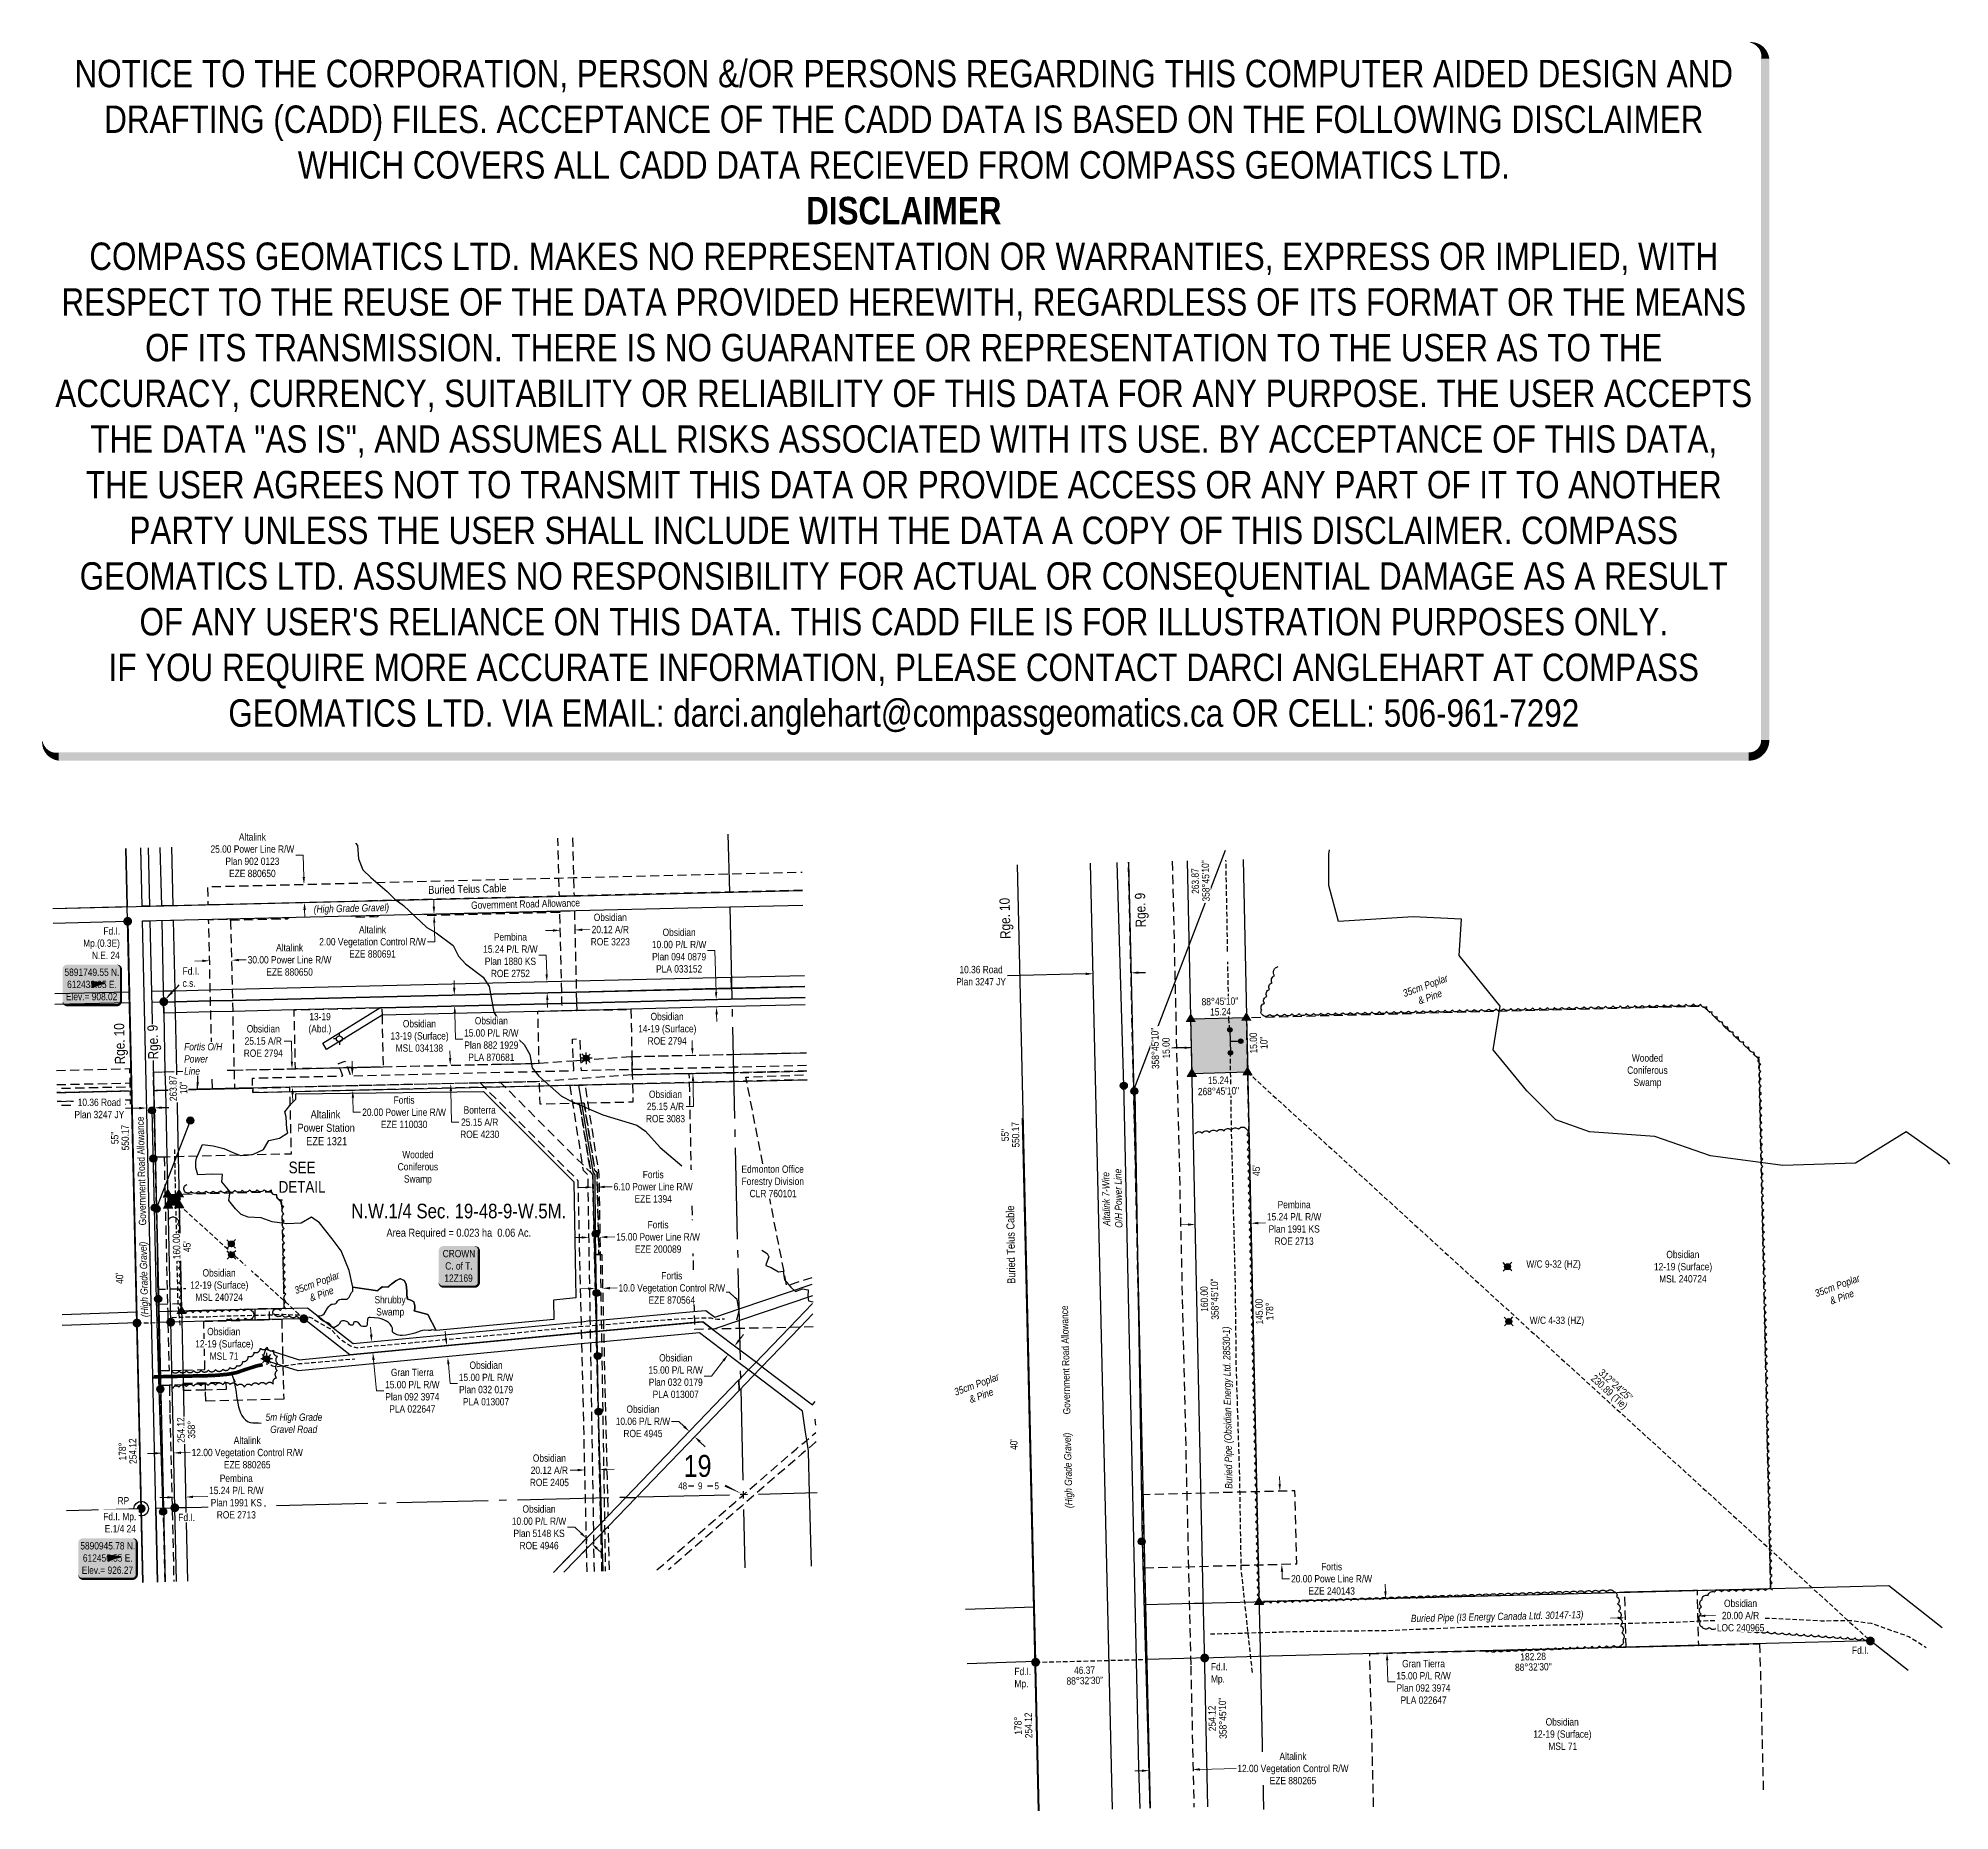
# Model space of a CAD drawing. Extents: x 612316 to 614932, y 5890532 to 5892958.
import ezdxf
from ezdxf.enums import TextEntityAlignment as Align

# ---------------------------------------------------------------- set-up
doc = ezdxf.new("R2010")
doc.units = 0
doc.header["$LTSCALE"] = 5
doc.header["$PDSIZE"] = 0.5
for name, pattern in [('0', [1, 1, 0]), ('foc-ACCESSROAD', [3.75, 2.5, -1.25]), ('foc-FLOWLINE', [3.75, 2.5, -1.25]), ('foc-QUARTERLINE', [33, 25, -3, 2, -3]), ('foc-TIELINE', [1.875, 1.25, -0.625]), ('POWERLINE5', [7.8, 2.4, -0.6, 0.6, -0.6, 0.6, -0.6, 2.4]), ('UG_PIPE', [1.875, 1.25, -0.625])]:
    doc.linetypes.add(name, pattern=pattern)
doc.layers.get('Defpoints').update_dxf_attribs({"color": 9})
for name, color, linetype in [('10', 1, 'Continuous'), ('35', 37, 'Continuous'), ('9', 3, 'Continuous'), ('AS-OWNER', 7, 'Continuous'), ('AS-PIPE-AG-CLIENT LOW PRESSURE', 182, 'Continuous'), ('AS-PIPE-UG', 44, 'UG_PIPE'), ('AS-PIPE-UG-T', 44, 'Continuous'), ('AS-POWER', 104, 'foc-POWER'), ('AS-POWER-EXISTING', 72, 'POWERLINE5'), ('AS-POWER-EXISTING-PP', 72, 'Continuous'), ('AS-ROADS', 254, 'Continuous'), ('AS-SYMBOL', 7, 'Continuous'), ('AS-TELUS', 224, 'foc-TEL'), ('C-AR', 13, 'foc-ACCESSROAD'), ('C-FLOWLINE', 13, 'foc-FLOWLINE'), ('C-RW', 13, 'Continuous'), ('C-SYMBOL', 7, 'Continuous'), ('C-WS', 13, 'foc-ACCESSROAD'), ('C-WS-S', 13, 'Continuous'), ('D-TXT', 6, 'Continuous'), ('DETAIL-T', 7, 'Continuous'), ('F-AR', 190, 'foc-ACCESSROAD'), ('F-EZE', 190, 'foc-FLOWLINE'), ('F-RW', 190, 'Continuous'), ('F-WS', 190, 'foc-ACCESSROAD'), ('F-WS-S', 190, 'Continuous'), ('L-AREAREQUIRED', 7, 'Continuous'), ('L-BD', 7, 'Continuous'), ('L-BD1', 253, 'Continuous'), ('L-MON', 1, 'Continuous'), ('L-ROAD-T', 7, 'Continuous'), ('L-SEC', 7, 'Continuous'), ('L-SECLBL', 7, 'Continuous'), ('L-SECQ', 8, 'foc-QUARTERLINE'), ('L-TIE', 7, 'foc-TIELINE'), ('L-TITLEDB', 4, 'Continuous'), ('L-TITLEDB-T', 4, 'Continuous'), ('P-PROPOSED', 10, 'Continuous'), ('P-PROPOSED-H', 21, 'Continuous'), ('T-BUSH', 110, '0'), ('T-BUSH-T', 110, 'Continuous'), ('T-SLOPE', 48, 'Continuous'), ('T-WATER', 160, 'Continuous'), ('WETLAND', 143, 'Continuous')]:
    doc.layers.add(name, color=color, linetype=linetype)
for name, color, linetype, lineweight in [('AS-GENERAL', 48, 'Continuous', 18), ('C-AR-T', 13, 'Continuous', 9), ('C-RW-T', 13, 'Continuous', 9), ('C-WS-T', 13, 'Continuous', 9), ('F-AR-T', 190, 'Continuous', 9), ('F-EZE-T', 190, 'Continuous', 9), ('F-RW-T', 190, 'Continuous', 9), ('F-WS-T', 190, 'Continuous', 9), ('T-TEXT', 48, 'Continuous', 18)]:
    doc.layers.add(name, color=color, linetype=linetype, lineweight=lineweight)
doc.layers.add('DISCLAIMER', color=7, linetype='Continuous', plot=False)
doc.styles.add('100L', font='ARIALN.TTF', dxfattribs={"height": 11})
doc.styles.add('175L', font='ARIALN.TTF', dxfattribs={"height": 20})
doc.styles.add('80', font='ARIALN.TTF', dxfattribs={"height": 10})
doc.styles.add('80CG', font='ARIALN.TTF', dxfattribs={"height": 10})
doc.styles.add('80L', font='ARIALN.TTF', dxfattribs={"height": 10})
doc.styles.add('80LS', font='ARIALNI.TTF', dxfattribs={"height": 10})
doc.styles.add('foc-LtypeFont', font='ARIALN.TTF', dxfattribs={"height": 7.35})
doc.styles.add('MtXpl_Arial_Narrow', font='ARIALNI.TTF')
doc.styles.add('SIMPLEX', font='ARIALN.TTF')
doc.linetypes.add('foc-POWER', pattern='A,6,-1,["P",foc-LtypeFont,S=0.2,R=0,X=-0.625,Y=-0.75],-1.24,4', length=12.24)
doc.linetypes.add('foc-POWER-NOLINE', pattern='A,0,-4,["P",foc-LtypeFont,S=0.2,R=0,X=-0.625,Y=-0.75],-8.24', length=12.24)
doc.linetypes.add('foc-TEL', pattern='A,2,-1,["T",foc-LtypeFont,S=0.2,R=0,X=-0.425,Y=-0.75],-1.24,8', length=12.24)
doc.linetypes.add('foc-TEL-NOLINE', pattern='A,0,-2,["T",foc-LtypeFont,S=0.2,R=0,X=-0.425,Y=-0.75],-10.24', length=12.24)
doc.linetypes.add('foc-TOPO-flowdirection-NOLINE', pattern='A,0,[">",foc-LtypeFont,S=0.3,R=0,X=0,Y=-0.945],-20,[">",foc-LtypeFont,S=0.3,R=0,X=0,Y=-0.945],0', length=20)
doc.dimstyles.new('Compass 5 000', dxfattribs={"dimscale": 5, "dimtxt": 9, "dimasz": 2, "dimexe": 0.2, "dimexo": 0.0625, "dimgap": 0.5, "dimtad": 0, "dimtih": 1, "dimtoh": 1, "dimzin": 0, "dimdsep": 46, "dimtxsty": '80CG', "dimcen": 0.1, "dimse1": 1, "dimse2": 1, "dimclrd": 256, "dimclrt": 256, "dimaunit": 1, "dimadec": 4, "dimazin": 0, "dimtfac": 0.06, "dimtofl": 0, "dimtmove": 0, "dimatfit": 1, "dimfxl": 0.2, "dimtolj": 1, "dimtzin": 0, "dimlwd": -1, "dimarcsym": 0})

msp = doc.modelspace()

# ---------------------------------------------------------------- texts
at = {"layer": 'AS-GENERAL', "insert": (612626.269, 5891075.943), "char_height": 9.99615, "attachment_point": 1, "style": '80L'}
msp.add_mtext_dynamic_manual_height_columns('\\pi0.46378;{\\fArial Narrow|b0|i1|c0|p34;5m High Grade \\P\\pi6.8801;Gravel Road}', width=77.49427, gutter_width=50, heights=[0], dxfattribs=at)
at = {"layer": 'AS-POWER', "insert": (613772.802, 5891329), "char_height": 9.99615, "attachment_point": 1, "rotation": 91.169427, "style": '80L'}
msp.add_mtext_dynamic_manual_height_columns('\\pi3.5892;{\\fArial Narrow|b0|i1|c0|p34;Altalink 7-Wire \\P\\pi0.60606;O/H Power Line}', width=80.70404, gutter_width=50.019, heights=[0], dxfattribs=at)
at = {"layer": 'AS-TELUS', "char_height": 11, "attachment_point": 1, "style": '100L'}
for insert, rotation in [((612849.176, 5891797.998), 1.421069), ((613641.862, 5891253.297), 90.937342)]:
    msp.add_mtext_dynamic_manual_height_columns('Buried Telus Cable', width=106.76704, gutter_width=55.021, heights=[0], dxfattribs=dict(at, insert=insert, rotation=rotation))
at = {"layer": 'C-SYMBOL', "color": 3, "style": '175L'}
msp.add_text('N.W.1/4 Sec. 19-48-9-W.5M.', height=20, dxfattribs=at).set_placement((612891.182, 5891337.059), align=Align.BOTTOM_CENTER)
at = {"layer": 'C-WS', "insert": (614356.708, 5891208.496), "char_height": 9.99615, "attachment_point": 1, "style": '80L'}
msp.add_mtext_dynamic_manual_height_columns('W/C 4-33 (HZ)', width=73.85853, gutter_width=50, heights=[0], dxfattribs=at)
at = {"layer": 'C-WS-T', "linetype": 'Continuous', "style": '100L'}
for s, p in [('Obsidian', (612546.825, 5891183.15)), ('MSL 71', (612550.215, 5891149.462))]:
    msp.add_text(s, height=10, dxfattribs=at).set_placement(p)
at = {"layer": 'C-WS-T', "char_height": 10, "attachment_point": 1, "style": '100L'}
for s, insert in [('\\pi21.547;Obsidian\\P\\pi4.6304;14-19 (Surface)\\P\\pi17.441;ROE 2794', (613132.079, 5891624.266)), ('\\pi21.547;Obsidian\\P\\pi4.6304;12-19 (Surface)\\P\\pi25.21;MSL 71', (614356.984, 5890658.919))]:
    msp.add_mtext_dynamic_manual_height_columns(s, width=86.92789, gutter_width=55.021, heights=[0], dxfattribs=dict(at, insert=insert))
at = {"layer": 'D-TXT', "color": 3, "char_height": 14, "attachment_point": 1, "rotation": 91.423895, "style": '80L'}
for insert in [(613632.309, 5891725.268), (612420.593, 5891553.711)]:
    msp.add_mtext_dynamic_manual_height_columns('Rge. 10', width=55.54063, gutter_width=47.518, heights=[0], dxfattribs=dict(at, insert=insert))
at = {"layer": 'DETAIL-T', "color": 3, "insert": (612676.716, 5891399.352), "char_height": 15.9938, "width": 63.61164, "attachment_point": 5, "style": '80CG'}
msp.add_mtext('SEE\\PDETAIL', dxfattribs=at)
at = {"layer": 'F-EZE-T', "insert": (612669.869, 5891490.835), "char_height": 11, "attachment_point": 1, "style": '100L'}
msp.add_mtext_dynamic_manual_height_columns('\\pi18.562;Altalink\\P\\pi0.55392;Power Station\\P\\pi12.496;EZE 1321', width=77.70265, gutter_width=55.021, heights=[0], dxfattribs=at)
at = {"layer": 'F-WS-T', "insert": (612683.58, 5891624.155), "char_height": 10, "attachment_point": 1, "style": '100L'}
msp.add_mtext_dynamic_manual_height_columns('\\pi3.0598;13-19\\P\\pi1.9308;(Abd.)', width=33.6707, gutter_width=55.021, heights=[0], dxfattribs=at)
at = {"layer": 'L-AREAREQUIRED', "color": 5, "style": '100L'}
msp.add_text('Area Required = 0.023 ha  0.06 Ac.', height=11, dxfattribs=at).set_placement((612891.182, 5891314.559), align=Align.BOTTOM_CENTER)
at = {"layer": 'L-BD', "style": '80L'}
for s, p in [('550.17', (613653.064, 5891457.384)), ("55''", (612420.446, 5891453.208)), ('550.17', (612434.687, 5891453.535)), ("55''", (613638.823, 5891457.057)), ("40'", (612426.937, 5891260.836)), ('178°', (612430.836, 5891024.06)), ('254.12', (612445.077, 5891024.388)), ("40'", (613650.688, 5891033.597)), ('254.12', (613670.682, 5890649.119)), ('178°', (613656.441, 5890648.792))]:
    msp.add_text(s, height=9.9962, rotation=91.3181, dxfattribs=at).set_placement(p, align=Align.MIDDLE)
at = {"layer": 'L-BD', "linetype": 'Continuous', "style": '80L'}
for s, height, rotation, p in [("312°24'25''", 9.99615, 317.5927, (614474.466, 5891114.999)), ('230.89 (Tie)', 9.99615, 317.5927, (614464.859, 5891104.481)), ('182.28', 9.9962, 1.461, (614361.393, 5890743.294)), ("88°32'30''", 9.9962, 1.461, (614361.756, 5890729.054))]:
    msp.add_text(s, height=height, rotation=rotation, dxfattribs=at).set_placement(p, align=Align.MIDDLE)
at = {"layer": 'L-BD1', "linetype": 'Continuous', "style": '80L'}
for s, rotation, p in [('15.00', 91.2475, (613859.14, 5891576.1)), ('15.24', 1.4582, (613930.528, 5891532.04))]:
    msp.add_text(s, height=9.9962, rotation=rotation, dxfattribs=at).set_placement(p, align=Align.MIDDLE)
at = {"layer": 'L-BD1', "linetype": 'Continuous', "char_height": 9.99615, "attachment_point": 1, "rotation": 91.488499, "line_spacing_factor": 0.855, "style": '80L'}
for s, insert, width in [("\\pi0.66366;15.00\\P\\pi6.4288;10''", (613973.967, 5891567.922), 28.19283), ("\\pi19.367; 45'", (613978.226, 5891378.321), 56.2857), ('\\pi11.526;145.00 \\P\\pi16.875;178°', (613982.28, 5891186.17), 56.2857)]:
    msp.add_mtext(s, dxfattribs=dict(at, insert=insert, width=width))
at = {"layer": 'L-MON', "char_height": 9.9962, "attachment_point": 1, "style": '80L'}
for s, insert in [('Fd.I.\\Pc.s.', (612513.271, 5891686.549)), ('Fd.I.', (614797.755, 5890756.968)), ('Fd.I.\\PMp.', (613651.591, 5890727.92))]:
    msp.add_mtext_dynamic_manual_height_columns(s, width=22.04407, gutter_width=50, heights=[0], dxfattribs=dict(at, insert=insert))
at = {"layer": 'L-ROAD-T', "style": '80L'}
for rotation, p in [(1.348396, (612982.508, 5891773.232)), (91.306324, (612456.751, 5891407.898)), (91.306324, (613721.514, 5891149.308))]:
    msp.add_text('Government Road Allowance', height=10, rotation=rotation, dxfattribs=at).set_placement(p, align=Align.MIDDLE_CENTER)
at = {"layer": 'T-BUSH-T', "char_height": 9.99615, "attachment_point": 1, "rotation": 20, "style": '80L'}
for insert in [(614180.587, 5891654.708), (612663.783, 5891248.211), (614744.293, 5891244.103), (613566.538, 5891109.192)]:
    msp.add_mtext_dynamic_manual_height_columns('\\pi1.3503;{\\fArial Narrow|b0|i1|c0|p34;35cm Poplar\\P\\pi17.401;& Pine}', width=67.35509, gutter_width=47.516, heights=[0], dxfattribs=dict(at, insert=insert))
at = {"layer": 'T-TEXT', "style": '80LS'}
for rotation, p in [(1.348396, (612744.217, 5891767.499)), (91.306324, (613724.869, 5890998.039))]:
    msp.add_text('(High Grade Gravel)', height=10, rotation=rotation, dxfattribs=at).set_placement(p, align=Align.MIDDLE_CENTER)
at = {"layer": 'WETLAND', "char_height": 10, "attachment_point": 1, "style": '80L'}
for s, insert in [('\\pi4.8613;Wooded \\P\\pi-1.5064;Coniferous \\P\\pi7.0953;Swamp', (614491.625, 5891567.522)), ('\\pi4.8613;Wooded \\P\\pi-1.5064;Coniferous \\P\\pi7.0953;Swamp', (612809.001, 5891435.316)), ('\\pi4.6737;Shrubby \\P\\pi7.0953;Swamp', (612771.173, 5891236.771))]:
    msp.add_mtext_dynamic_manual_height_columns(s, width=51.39378, gutter_width=50.019, heights=[0], dxfattribs=dict(at, insert=insert))

# ---------------------------------------------------------------- blocks, each defined once
blk = doc.blocks.new('L-SECLBL')
at = {"layer": '9', "color": 7}
for p, q in [((-5.1, -27.8), (-12.3, -27.8)), ((20.7, -27.8), (13.5, -27.8))]:
    blk.add_line(p, q, dxfattribs=at)
at = {"layer": '10', "color": 2, "style": 'SIMPLEX'}
blk.add_attdef('SEC', text='', height=30, dxfattribs=at).set_placement((0, 0), align=Align.MIDDLE)
at = {"layer": '10', "color": 5, "style": '80L'}
blk.add_attdef('TWP', text='', height=9.5, dxfattribs=at).set_placement((-14.4, -27.4), align=Align.MIDDLE_RIGHT)
blk.add_attdef('RGE', text='', height=9.5, dxfattribs=at).set_placement((3.6, -27.4), align=Align.MIDDLE_CENTER)
blk.add_attdef('MER', text='', height=9.5, dxfattribs=at).set_placement((23.2, -27.4), align=Align.MIDDLE_LEFT)
blk = doc.blocks.new('*D420')
at = {"layer": 'C-AR-T', "transparency": 16777216}
for p, q in [((612662.1, 5891585.7), (612652.1, 5891585.7)), ((612662.7, 5891557.6), (612662.1, 5891585.7)), ((612663.7, 5891512.6), (612664, 5891502.6))]:
    blk.add_line(p, q, dxfattribs=at)
for points in [[(612664.4, 5891557.6), (612661.1, 5891557.5), (612663, 5891547.6)], [(612665.4, 5891512.6), (612662.1, 5891512.6), (612663.5, 5891522.6)]]:
    blk.add_solid(points, dxfattribs=at)
at = {"layer": 'Defpoints', "color": 0, "transparency": 16777216}
for p in [(612699.5, 5891548.4), (612663.5, 5891522.6), (612700, 5891523.4)]:
    blk.add_point(p, dxfattribs=at)
at = {"layer": 'C-AR-T', "transparency": 16777216, "insert": (612623.6, 5891585.7), "char_height": 10, "attachment_point": 5, "style": '80CG'}
blk.add_mtext('\\A1;Obsidian\\P25.15 A/R\\PROE 2794', dxfattribs=at)
blk = doc.blocks.new('*D421')
at = {"layer": 'C-AR-T', "transparency": 16777216}
for p, q in [((613019.9, 5891737), (613009.9, 5891736.8)), ((613060, 5891738), (613070, 5891738.2))]:
    blk.add_line(p, q, dxfattribs=at)
for points in [[(613019.9, 5891738.7), (613020, 5891735.3), (613029.9, 5891737.3)], [(613060, 5891739.6), (613060.1, 5891736.3), (613050, 5891737.7)]]:
    blk.add_solid(points, dxfattribs=at)
at = {"layer": 'Defpoints', "color": 0, "transparency": 16777216}
for p in [(613030, 5891735.3), (613050, 5891737.7), (613050.1, 5891735.8)]:
    blk.add_point(p, dxfattribs=at)
at = {"layer": 'C-AR-T', "transparency": 16777216, "insert": (613098.5, 5891738.2), "char_height": 10, "attachment_point": 5, "style": '80CG'}
blk.add_mtext('\\A1;Obsidian\\P20.12 A/R\\PROE 3223', dxfattribs=at)
blk = doc.blocks.new('*D422')
at = {"layer": 'C-RW-T', "transparency": 16777216}
for p, q in [((613274.8, 5891176.3), (613280.8, 5891184.2)), ((613253.5, 5891148.5), (613237.1, 5891127.1)), ((613237.1, 5891127.1), (613227.1, 5891127.1))]:
    blk.add_line(p, q, dxfattribs=at)
for points in [[(613273.4, 5891177.3), (613276.1, 5891175.3), (613268.7, 5891168.4)], [(613252.2, 5891149.5), (613254.8, 5891147.5), (613259.6, 5891156.5)]]:
    blk.add_solid(points, dxfattribs=at)
at = {"layer": 'Defpoints', "color": 0, "transparency": 16777216}
for p in [(613243.7, 5891168.6), (613252.8, 5891180.5), (613259.6, 5891156.5)]:
    blk.add_point(p, dxfattribs=at)
at = {"layer": 'C-RW-T', "transparency": 16777216, "insert": (613188, 5891127.1), "char_height": 10, "attachment_point": 5, "style": '80CG'}
blk.add_mtext('\\A1;Obsidian\\P15.00 P/L R/W\\PPlan 032 0179\\PPLA 013007', dxfattribs=at)
blk = doc.blocks.new('*D423')
at = {"layer": 'C-RW-T', "transparency": 16777216}
for p, q in [((612873.6, 5891178.8), (612872.7, 5891188.7)), ((612876.9, 5891143.4), (612879.4, 5891117)), ((612879.4, 5891117), (612889.4, 5891117))]:
    blk.add_line(p, q, dxfattribs=at)
for points in [[(612875.3, 5891178.9), (612872, 5891178.6), (612874.6, 5891168.8)], [(612878.6, 5891143.5), (612875.3, 5891143.2), (612876, 5891153.3)]]:
    blk.add_solid(points, dxfattribs=at)
at = {"layer": 'Defpoints', "color": 0, "transparency": 16777216}
for p in [(612941.6, 5891175), (612943, 5891159.6), (612876, 5891153.3)]:
    blk.add_point(p, dxfattribs=at)
at = {"layer": 'C-RW-T', "transparency": 16777216, "insert": (612928.5, 5891117), "char_height": 10, "attachment_point": 5, "style": '80CG'}
blk.add_mtext('\\A1;Obsidian\\P15.00 P/L R/W\\PPlan 032 0179\\PPLA 013007', dxfattribs=at)
blk = doc.blocks.new('*D424')
at = {"layer": 'C-RW-T', "transparency": 16777216}
for p, q in [((613241.7, 5891709.4), (613231.7, 5891709.4)), ((613243.2, 5891652.5), (613241.7, 5891709.4)), ((613244, 5891622.3), (613244.3, 5891612.3))]:
    blk.add_line(p, q, dxfattribs=at)
for points in [[(613244.9, 5891652.6), (613241.6, 5891652.5), (613243.5, 5891642.5)], [(613245.7, 5891622.3), (613242.4, 5891622.2), (613243.8, 5891632.3)]]:
    blk.add_solid(points, dxfattribs=at)
at = {"layer": 'Defpoints', "color": 0, "transparency": 16777216}
for p in [(613149.9, 5891640.1), (613150.2, 5891629.8), (613243.8, 5891632.3)]:
    blk.add_point(p, dxfattribs=at)
at = {"layer": 'C-RW-T', "transparency": 16777216, "insert": (613192.7, 5891709.4), "char_height": 10, "attachment_point": 5, "style": '80CG'}
blk.add_mtext('\\A1;Obsidian\\P10.00 P/L R/W\\PPlan 094 0879\\PPLA 033152', dxfattribs=at)
blk = doc.blocks.new('*D425')
at = {"layer": 'C-RW-T', "transparency": 16777216}
for p, q in [((613053.6, 5890998.5), (613043.6, 5890998.2)), ((613093.8, 5890999.4), (613103.8, 5890999.6))]:
    blk.add_line(p, q, dxfattribs=at)
for points in [[(613093.7, 5891001.1), (613093.8, 5890997.7), (613083.8, 5890999.2)], [(613053.6, 5891000.1), (613053.7, 5890996.8), (613063.6, 5890998.7)]]:
    blk.add_solid(points, dxfattribs=at)
at = {"layer": 'Defpoints', "color": 0, "transparency": 16777216}
for p in [(613062.5, 5891045.5), (613082.7, 5891045.9), (613063.6, 5890998.7)]:
    blk.add_point(p, dxfattribs=at)
at = {"layer": 'C-RW-T', "transparency": 16777216, "insert": (613015.1, 5890998.2), "char_height": 10, "attachment_point": 5, "style": '80CG'}
blk.add_mtext('\\A1;Obsidian\\P20.12 A/R\\PROE 2405', dxfattribs=at)
blk = doc.blocks.new('*D426')
at = {"layer": 'C-RW-T', "transparency": 16777216}
for p, q in [((613192.3, 5891065.2), (613182.3, 5891065.2)), ((613199.5, 5891058.2), (613192.3, 5891065.2)), ((613221.1, 5891037.4), (613228.3, 5891030.4))]:
    blk.add_line(p, q, dxfattribs=at)
for points in [[(613200.6, 5891059.4), (613198.3, 5891057), (613206.7, 5891051.3)], [(613222.3, 5891038.6), (613219.9, 5891036.2), (613213.9, 5891044.3)]]:
    blk.add_solid(points, dxfattribs=at)
at = {"layer": 'Defpoints', "color": 0, "transparency": 16777216}
for p in [(613219.1, 5891064.2), (613226.4, 5891057.3), (613206.7, 5891051.3)]:
    blk.add_point(p, dxfattribs=at)
at = {"layer": 'C-RW-T', "transparency": 16777216, "insert": (613143.2, 5891065.2), "char_height": 10, "attachment_point": 5, "style": '80CG'}
blk.add_mtext('\\A1;Obsidian\\P10.06 P/L R/W\\PROE 4945', dxfattribs=at)
blk = doc.blocks.new('*D427')
at = {"layer": 'C-RW-T', "transparency": 16777216}
for p, q in [((613050.1, 5890920.2), (613040.1, 5890920.2)), ((613058.6, 5890912), (613050.1, 5890920.2)), ((613080.2, 5890891.2), (613087.4, 5890884.2))]:
    blk.add_line(p, q, dxfattribs=at)
for points in [[(613059.7, 5890913.2), (613057.4, 5890910.8), (613065.8, 5890905.1)], [(613081.3, 5890892.4), (613079, 5890890), (613073, 5890898.1)]]:
    blk.add_solid(points, dxfattribs=at)
at = {"layer": 'Defpoints', "color": 0, "transparency": 16777216}
for p in [(613103.7, 5890944.4), (613110.9, 5890937.5), (613073, 5890898.1)]:
    blk.add_point(p, dxfattribs=at)
at = {"layer": 'C-RW-T', "transparency": 16777216, "insert": (613001, 5890920.2), "char_height": 10, "attachment_point": 5, "style": '80CG'}
blk.add_mtext('\\A1;Obsidian\\P10.00 P/L R/W\\PPlan 5148 KS\\PROE 4946', dxfattribs=at)
blk = doc.blocks.new('*D428')
at = {"layer": 'C-RW-T', "transparency": 16777216}
for p, q in [((612884.9, 5891658.7), (612884.7, 5891668.7)), ((612885.8, 5891623.7), (612886.6, 5891588.4)), ((612886.6, 5891588.4), (612896.6, 5891588.4))]:
    blk.add_line(p, q, dxfattribs=at)
for points in [[(612886.6, 5891658.7), (612883.2, 5891658.6), (612885.1, 5891648.7)], [(612887.4, 5891623.7), (612884.1, 5891623.6), (612885.5, 5891633.7)]]:
    blk.add_solid(points, dxfattribs=at)
at = {"layer": 'Defpoints', "color": 0, "transparency": 16777216}
for p in [(612885.5, 5891633.7), (612897.6, 5891649), (612898, 5891634)]:
    blk.add_point(p, dxfattribs=at)
at = {"layer": 'C-RW-T', "transparency": 16777216, "insert": (612935.7, 5891588.4), "char_height": 10, "attachment_point": 5, "style": '80CG', "bg_fill": 3, "box_fill_scale": 1.1, "bg_fill_color": 256, "bg_fill_true_color": 13158600, "bg_fill_transparency": 0}
blk.add_mtext('\\A1;Obsidian\\P15.00 P/L R/W\\PPlan 882 1929\\PPLA 870681', dxfattribs=at)
blk = doc.blocks.new('*D429')
at = {"layer": 'C-WS-T', "transparency": 16777216}
for p, q in [((613210.7, 5891576.3), (613210.5, 5891586.3)), ((613211.7, 5891531.2), (613211.9, 5891521.2)), ((613212.5, 5891496.1), (613211.9, 5891521.2)), ((613202.5, 5891496.1), (613212.5, 5891496.1))]:
    blk.add_line(p, q, dxfattribs=at)
for points in [[(613212.4, 5891576.3), (613209.1, 5891576.3), (613211, 5891566.3)], [(613213.4, 5891531.2), (613210.1, 5891531.1), (613211.5, 5891541.2)]]:
    blk.add_solid(points, dxfattribs=at)
at = {"layer": 'Defpoints', "color": 0, "transparency": 16777216}
for p in [(613170.3, 5891565.4), (613170.8, 5891540.3), (613211.5, 5891541.2)]:
    blk.add_point(p, dxfattribs=at)
at = {"layer": 'C-WS-T', "transparency": 16777216, "insert": (613174, 5891496.1), "char_height": 10, "attachment_point": 5, "style": '80CG'}
blk.add_mtext('\\A1;Obsidian\\P25.15 A/R\\PROE 3083', dxfattribs=at)
blk = doc.blocks.new('*D430')
at = {"layer": 'Defpoints', "color": 0, "transparency": 16777216}
for p in [(612888.7, 5891552.8), (612880.1, 5891527.4), (612889.2, 5891527.6)]:
    blk.add_point(p, dxfattribs=at)
at = {"layer": 'F-AR-T', "transparency": 16777216}
for p, q in [((612879.3, 5891562.5), (612879.1, 5891572.5)), ((612880.3, 5891517.4), (612881.3, 5891474.6)), ((612881.3, 5891474.6), (612891.3, 5891474.6))]:
    blk.add_line(p, q, dxfattribs=at)
for points in [[(612881, 5891562.6), (612877.7, 5891562.5), (612879.5, 5891552.6)], [(612882, 5891517.5), (612878.7, 5891517.4), (612880.1, 5891527.4)]]:
    blk.add_solid(points, dxfattribs=at)
at = {"layer": 'F-AR-T', "transparency": 16777216, "insert": (612919.8, 5891474.6), "char_height": 10, "attachment_point": 5, "style": '80CG'}
blk.add_mtext('\\A1;Bonterra\\P25.15 A/R\\PROE 4230', dxfattribs=at)
blk = doc.blocks.new('*D431')
at = {"layer": 'Defpoints', "color": 0, "transparency": 16777216}
for p in [(612854.9, 5891540.7), (612746, 5891518.2), (612855.4, 5891520.7)]:
    blk.add_point(p, dxfattribs=at)
at = {"layer": 'F-EZE-T', "transparency": 16777216}
for p, q in [((612745.4, 5891548.2), (612745.1, 5891558.2)), ((612746.3, 5891508.2), (612746.7, 5891488.2)), ((612746.7, 5891488.2), (612756.7, 5891488.2))]:
    blk.add_line(p, q, dxfattribs=at)
for points in [[(612747, 5891548.2), (612743.7, 5891548.2), (612745.6, 5891538.2)], [(612747.9, 5891508.2), (612744.6, 5891508.2), (612746, 5891518.2)]]:
    blk.add_solid(points, dxfattribs=at)
at = {"layer": 'F-EZE-T', "transparency": 16777216, "insert": (612816.3, 5891488.2), "char_height": 10, "attachment_point": 5, "style": '80CG'}
blk.add_mtext('\\A1;Fortis\\P20.00 Power Line R/W\\PEZE 110030', dxfattribs=at)
blk = doc.blocks.new('*D432')
at = {"layer": 'Defpoints', "color": 0, "transparency": 16777216}
for p in [(612550.1, 5891696.9), (612580.1, 5891697.6), (612580.1, 5891696.3)]:
    blk.add_point(p, dxfattribs=at)
at = {"layer": 'F-EZE-T', "transparency": 16777216}
for p, q in [((612540.1, 5891695.4), (612530.1, 5891695.2)), ((612590.1, 5891696.6), (612600.1, 5891696.8))]:
    blk.add_line(p, q, dxfattribs=at)
for points in [[(612540.1, 5891697.1), (612540.2, 5891693.7), (612550.1, 5891695.6)], [(612590.1, 5891698.2), (612590.2, 5891694.9), (612580.1, 5891696.3)]]:
    blk.add_solid(points, dxfattribs=at)
at = {"layer": 'F-EZE-T', "transparency": 16777216, "insert": (612659.6, 5891696.8), "char_height": 10, "attachment_point": 5, "style": '80CG'}
blk.add_mtext('\\A1;Altalink\\P30.00 Power Line R/W\\PEZE 880650', dxfattribs=at)
blk = doc.blocks.new('*D433')
at = {"layer": 'Defpoints', "color": 0, "transparency": 16777216}
for p in [(612968, 5891762.2), (612968, 5891760.3), (612857.4, 5891757.6)]:
    blk.add_point(p, dxfattribs=at)
at = {"layer": 'F-EZE-T', "transparency": 16777216}
for p, q in [((612857.1, 5891769.5), (612856.8, 5891779.5)), ((612857.6, 5891747.6), (612857.9, 5891737.6)), ((612858.3, 5891721.5), (612857.9, 5891737.6)), ((612848.3, 5891721.5), (612858.3, 5891721.5))]:
    blk.add_line(p, q, dxfattribs=at)
for points in [[(612858.7, 5891769.5), (612855.4, 5891769.4), (612857.3, 5891759.5)], [(612859.3, 5891747.6), (612856, 5891747.5), (612857.4, 5891757.6)]]:
    blk.add_solid(points, dxfattribs=at)
at = {"layer": 'F-EZE-T', "transparency": 16777216, "insert": (612773.1, 5891721.5), "char_height": 10, "attachment_point": 5, "style": '80CG'}
blk.add_mtext('\\A1;Altalink\\P2.00 Vegetation Control R/W\\PEZE 880691', dxfattribs=at)
blk = doc.blocks.new('*D434')
at = {"layer": 'Defpoints', "color": 0, "transparency": 16777216}
for p in [(612620.5, 5891798.7), (612679.3, 5891800.1), (612621.1, 5891773.7)]:
    blk.add_point(p, dxfattribs=at)
at = {"layer": 'F-EZE-T', "transparency": 16777216}
for p, q in [((612678.3, 5891840), (612668.3, 5891840)), ((612679.1, 5891810.1), (612678.3, 5891840)), ((612680.2, 5891765.2), (612680.4, 5891755.2))]:
    blk.add_line(p, q, dxfattribs=at)
for points in [[(612680.7, 5891810.2), (612677.4, 5891810.1), (612679.3, 5891800.1)], [(612681.9, 5891765.2), (612678.5, 5891765.1), (612679.9, 5891775.2)]]:
    blk.add_solid(points, dxfattribs=at)
at = {"layer": 'F-EZE-T', "transparency": 16777216, "insert": (612608.7, 5891840), "char_height": 10, "attachment_point": 5, "style": '80CG'}
blk.add_mtext('\\A1;Altalink\\P25.00 Power Line R/W\\PPlan 902 0123\\PEZE 880650', dxfattribs=at)
blk = doc.blocks.new('*D435')
at = {"layer": 'Defpoints', "color": 0, "transparency": 16777216}
for p in [(613068.8, 5891349.5), (613083.8, 5891349.8), (613084.3, 5891317.3)]:
    blk.add_point(p, dxfattribs=at)
at = {"layer": 'F-EZE-T', "transparency": 16777216}
for p, q in [((613059.3, 5891316.9), (613049.3, 5891316.7)), ((613094.3, 5891317.4), (613104.8, 5891317.6))]:
    blk.add_line(p, q, dxfattribs=at)
for points in [[(613059.3, 5891318.5), (613059.3, 5891315.2), (613069.3, 5891317)], [(613094.3, 5891319.1), (613094.3, 5891315.8), (613084.3, 5891317.3)]]:
    blk.add_solid(points, dxfattribs=at)
at = {"layer": 'F-EZE-T', "transparency": 16777216, "insert": (613163.9, 5891317.6), "char_height": 10, "attachment_point": 5, "style": '80CG', "bg_fill": 3, "box_fill_scale": 1.1, "bg_fill_color": 256, "bg_fill_true_color": 13158600, "bg_fill_transparency": 0}
blk.add_mtext('\\A1;Fortis\\P15.00 Power Line R/W\\PEZE 200089', dxfattribs=at)
blk = doc.blocks.new('*D436')
at = {"layer": 'Defpoints', "color": 0, "transparency": 16777216}
for p in [(613077.6, 5891264.1), (613087.6, 5891264.3), (613088, 5891247.3)]:
    blk.add_point(p, dxfattribs=at)
at = {"layer": 'F-EZE-T', "transparency": 16777216}
for p, q in [((613068, 5891246.8), (613058, 5891246.6)), ((613098, 5891247.5), (613108, 5891247.8))]:
    blk.add_line(p, q, dxfattribs=at)
for points in [[(613068, 5891248.5), (613068.1, 5891245.2), (613078, 5891247.1)], [(613098, 5891249.2), (613098, 5891245.9), (613088, 5891247.3)]]:
    blk.add_solid(points, dxfattribs=at)
at = {"layer": 'F-EZE-T', "transparency": 16777216, "insert": (613182.7, 5891247.8), "char_height": 10, "attachment_point": 5, "style": '80CG', "bg_fill": 3, "box_fill_scale": 1.1, "bg_fill_color": 256, "bg_fill_true_color": 13158600, "bg_fill_transparency": 0}
blk.add_mtext('\\A1;Fortis\\P10.0 Vegetation Control R/W\\PEZE 870564', dxfattribs=at)
blk = doc.blocks.new('*D437')
at = {"layer": 'Defpoints', "color": 0, "transparency": 16777216}
for p in [(613080.9, 5891385.8), (613075.8, 5891340.7), (613081.9, 5891340.8)]:
    blk.add_point(p, dxfattribs=at)
at = {"layer": 'F-EZE-T', "transparency": 16777216}
for p, q in [((613064.8, 5891385.4), (613054.8, 5891385.2)), ((613090.9, 5891386), (613100.9, 5891386.3))]:
    blk.add_line(p, q, dxfattribs=at)
for points in [[(613064.8, 5891387.1), (613064.8, 5891383.8), (613074.8, 5891385.7)], [(613090.8, 5891387.7), (613090.9, 5891384.4), (613080.9, 5891385.8)]]:
    blk.add_solid(points, dxfattribs=at)
at = {"layer": 'F-EZE-T', "transparency": 16777216, "insert": (613157.2, 5891386.3), "char_height": 10, "attachment_point": 5, "style": '80CG', "bg_fill": 3, "box_fill_scale": 1.1, "bg_fill_color": 256, "bg_fill_true_color": 13158600, "bg_fill_transparency": 0}
blk.add_mtext('\\A1;Fortis\\P6.10 Power Line R/W\\PEZE 1394', dxfattribs=at)
blk = doc.blocks.new('*D438')
at = {"layer": 'Defpoints', "color": 0, "transparency": 16777216}
for p in [(612773.6, 5891159.2), (612797.9, 5891176.6), (612799.3, 5891161.6)]:
    blk.add_point(p, dxfattribs=at)
at = {"layer": 'F-RW-T', "transparency": 16777216}
for p, q in [((612771.2, 5891184.1), (612770.2, 5891194)), ((612774.5, 5891149.2), (612778.5, 5891107.1)), ((612778.5, 5891107.1), (612788.5, 5891107.1))]:
    blk.add_line(p, q, dxfattribs=at)
for points in [[(612772.9, 5891184.2), (612769.5, 5891183.9), (612772.1, 5891174.1)], [(612776.2, 5891149.4), (612772.8, 5891149.1), (612773.6, 5891159.2)]]:
    blk.add_solid(points, dxfattribs=at)
at = {"layer": 'F-RW-T', "transparency": 16777216, "insert": (612827.6, 5891107.1), "char_height": 10, "attachment_point": 5, "style": '80CG'}
blk.add_mtext('\\A1;Gran Tierra\\P15.00 P/L R/W\\PPlan 092 3974\\PPLA 022647', dxfattribs=at)
blk = doc.blocks.new('*D439')
at = {"layer": 'Defpoints', "color": 0, "transparency": 16777216}
for p in [(612495, 5891332.5), (612510.3, 5891332.8), (612517.4, 5890961.6)]:
    blk.add_point(p, dxfattribs=at)
at = {"layer": 'F-RW-T', "transparency": 16777216}
for p, q in [((612492.2, 5890961.1), (612482.2, 5890960.9)), ((612527.4, 5890961.8), (612547.6, 5890962.2))]:
    blk.add_line(p, q, dxfattribs=at)
for points in [[(612492.2, 5890962.8), (612492.2, 5890959.5), (612502.2, 5890961.3)], [(612527.4, 5890963.5), (612527.5, 5890960.2), (612517.4, 5890961.6)]]:
    blk.add_solid(points, dxfattribs=at)
at = {"layer": 'F-RW-T', "transparency": 16777216, "insert": (612586.7, 5890962.2), "char_height": 10, "attachment_point": 5, "style": '80CG', "bg_fill": 3, "box_fill_scale": 1.1, "bg_fill_color": 256, "bg_fill_true_color": 13158600, "bg_fill_transparency": 0}
blk.add_mtext('\\A1;Pembina\\P15.24 P/L R/W\\PPlan 1991 KS\\PROE 2713', dxfattribs=at)
blk = doc.blocks.new('*D440')
at = {"layer": 'Defpoints', "color": 0, "transparency": 16777216}
for p in [(612736.8, 5891660.3), (613011.7, 5891667), (612737.2, 5891645.1)]:
    blk.add_point(p, dxfattribs=at)
at = {"layer": 'F-RW-T', "transparency": 16777216}
for p, q in [((613010.8, 5891703.1), (613000.8, 5891703.1)), ((613011.5, 5891677), (613010.8, 5891703.1)), ((613012.3, 5891641.7), (613012.6, 5891631.7))]:
    blk.add_line(p, q, dxfattribs=at)
for points in [[(613013.1, 5891677), (613009.8, 5891676.9), (613011.7, 5891667)], [(613014, 5891641.8), (613010.7, 5891641.7), (613012.1, 5891651.7)]]:
    blk.add_solid(points, dxfattribs=at)
at = {"layer": 'F-RW-T', "transparency": 16777216, "insert": (612961.8, 5891703.1), "char_height": 10, "attachment_point": 5, "style": '80CG'}
blk.add_mtext('\\A1;Pembina\\P15.24 P/L R/W\\PPlan 1880 KS\\PROE 2752', dxfattribs=at)
blk = doc.blocks.new('GABD')
for p, q in [((-0.81, 0), (-1.62, 0)), ((0, 0.81), (0, 1.62)), ((1.62, 0), (0.81, 0)), ((0, -0.81), (0, -1.62))]:
    blk.add_line(p, q)
blk.add_circle((0, 0), 0.8)
blk = doc.blocks.new('GAS')
h = blk.add_hatch(color=255)
h.dxf.hatch_style = 1
edge = h.paths.add_edge_path()
edge.add_arc((0, 0), 0.9, 0, 360)
for p, q in [((-0.81, 0), (-1.62, 0)), ((-0.57, 0.57), (-1.14, 1.14)), ((0, 0.81), (0, 1.62)), ((0.57, 0.57), (1.14, 1.14)), ((1.62, 0), (0.81, 0)), ((-0.57, -0.57), (-1.14, -1.14)), ((0, -0.81), (0, -1.62)), ((1.14, -1.14), (0.57, -0.57))]:
    blk.add_line(p, q)
blk.add_circle((0, 0), 0.8)
blk = doc.blocks.new('RISER')
h = blk.add_hatch(color=255)
h.dxf.hatch_style = 1
edge = h.paths.add_edge_path()
edge.add_arc((0, 0), 0.7, 0, 360)
blk.add_hatch(color=48).paths.add_polyline_path([(0.58, -0.15), (-0.58, -0.15, 0.774597)])
at = {"color": 48}
blk.add_line((-0.58, -0.15), (0.58, -0.15), dxfattribs=at)
blk.add_circle((0, 0), 0.6, dxfattribs=at)
blk = doc.blocks.new('POWERPOLE')
h = blk.add_hatch(color=255)
edge = h.paths.add_edge_path()
edge.add_arc((0, 0), 0.96, 0, 360)
at = {"linetype": 'Continuous'}
for p, q in [((0.68, -0.68), (-0.68, 0.68)), ((-0.68, -0.68), (0.68, 0.68))]:
    blk.add_line(p, q, dxfattribs=at)
blk.add_circle((0, 0), 0.96, dxfattribs=at)
blk = doc.blocks.new('fdia')
at = {"color": 255, "const_width": 1}
blk.add_lwpolyline([(-0.5, 0, 1), (0.5, 0, 1)], format="xyb", close=True, dxfattribs=at)
blk = doc.blocks.new('Fdiaa')
blk.add_blockref('fdia', (0, 0))
blk = doc.blocks.new('fdib')
at = {"color": 1, "const_width": 1.6}
blk.add_lwpolyline([(-0.4, 0, 1), (0.4, 0, 1)], format="xyb", close=True, dxfattribs=at)
at = {"color": 1}
blk.add_circle((0, 0), 0.8, dxfattribs=at)
blk = doc.blocks.new('Fdibb')
blk.add_blockref('fdib', (0, 0))
blk = doc.blocks.new('fdicc')
for name in ['Fdibb', 'Fdiaa']:
    blk.add_blockref(name, (0, 0))
blk = doc.blocks.new('FDI')
blk.add_blockref('fdicc', (0, 0))
blk = doc.blocks.new('*U444')
h = blk.add_hatch(color=254)
edge = h.paths.add_edge_path()
edge.add_line((-34, -28.5), (34, -28.5))
edge.add_arc((34, -22.5), 6, 270, 360)
edge.add_line((40, -22.5), (40, 21))
edge.add_arc((34, 21), 6, 0, 90)
edge.add_line((34, 27), (-34, 27))
edge.add_arc((-34, 21), 6, 90, 180)
edge.add_line((-40, 21), (-40, -22.5))
edge.add_arc((-34, -22.5), 6, 180, 270)
at = {"color": 1, "flags": 128}
blk.add_lwpolyline([(-34, -28.5, 3, 3, 0), (34, -28.5, 3, 3, 0.414214), (40, -22.5, 3, 3, 0), (40, 21, 3, 0, 0.414214), (34, 27, 0, 0, 0), (-34, 27, 0, 0, 0.414214), (-40, 21, 0, 0, 0), (-40, -22.5, 0, 3, 0.414214)], format="xyseb", close=True, dxfattribs=at)
blk.add_lwpolyline([(20.3, 2.4, 0, 10, 0), (0, 0, 5, 5, 0)], format="xyseb", dxfattribs=at)
at = {"color": 1, "style": '80'}
blk.add_attdef('ENTER_TEXT_001', (-36, -5), '', height=10, dxfattribs=at)
blk = doc.blocks.new('*D447')
at = {"layer": 'Defpoints', "color": 0, "linetype": 'Continuous', "transparency": 16777216}
for p in [(612474.4, 5891494.3), (612486.3, 5890975.1), (612476, 5890974.9)]:
    blk.add_point(p, dxfattribs=at)
at = {"layer": 'L-TITLEDB-T', "transparency": 16777216}
for p, q in [((612454, 5891493.9), (612435.3, 5891493.4)), ((612484.4, 5891494.6), (612494.4, 5891494.8))]:
    blk.add_line(p, q, dxfattribs=at)
at = {"layer": 'L-TITLEDB-T', "linetype": 'Continuous', "transparency": 16777216}
for points in [[(612454, 5891495.5), (612454.1, 5891492.2), (612464, 5891494.1)], [(612484.4, 5891496.2), (612484.4, 5891492.9), (612474.4, 5891494.3)]]:
    blk.add_solid(points, dxfattribs=at)
at = {"layer": 'L-TITLEDB-T', "linetype": 'Continuous', "transparency": 16777216, "insert": (612399.3, 5891493.4), "char_height": 10, "attachment_point": 5, "style": '80CG', "bg_fill": 3, "box_fill_scale": 1.1, "bg_fill_color": 256, "bg_fill_true_color": 13158600, "bg_fill_transparency": 0}
blk.add_mtext('\\A1;10.36 Road\\PPlan 3247 JY', dxfattribs=at)
blk = doc.blocks.new('*D448')
at = {"layer": 'Defpoints', "color": 0, "linetype": 'Continuous', "transparency": 16777216}
for p in [(612484.6, 5891042.1), (612500.4, 5891042.5), (612500.9, 5891022)]:
    blk.add_point(p, dxfattribs=at)
at = {"layer": 'F-EZE-T', "transparency": 16777216}
for p, q in [((612475.1, 5891021.4), (612465.1, 5891021.2)), ((612510.9, 5891022.2), (612523.7, 5891022.5))]:
    blk.add_line(p, q, dxfattribs=at)
at = {"layer": 'F-EZE-T', "linetype": 'Continuous', "transparency": 16777216}
for points in [[(612475.1, 5891023.1), (612475.1, 5891019.8), (612485.1, 5891021.7)], [(612510.9, 5891023.9), (612510.9, 5891020.6), (612500.9, 5891022)]]:
    blk.add_solid(points, dxfattribs=at)
at = {"layer": 'F-EZE-T', "linetype": 'Continuous', "transparency": 16777216, "insert": (612601.7, 5891022.5), "char_height": 10, "attachment_point": 5, "style": '80CG'}
blk.add_mtext('\\A1;Altalink\\P12.00 Vegetation Control R/W\\PEZE 880265', dxfattribs=at)
blk = doc.blocks.new('*D449')
at = {"layer": 'Defpoints', "color": 0, "linetype": 'Continuous', "transparency": 16777216}
for p in [(613891.8, 5891664.1), (613968.1, 5891665.8), (613975.2, 5891336.3)]:
    blk.add_point(p, dxfattribs=at)
at = {"layer": 'F-RW-T', "transparency": 16777216}
for p, q in [((613889, 5891334.5), (613879, 5891334.3)), ((613985.2, 5891336.6), (613995.2, 5891336.8))]:
    blk.add_line(p, q, dxfattribs=at)
at = {"layer": 'F-RW-T', "linetype": 'Continuous', "transparency": 16777216}
for points in [[(613888.9, 5891336.1), (613889, 5891332.8), (613899, 5891334.7)], [(613985.2, 5891338.2), (613985.2, 5891334.9), (613975.2, 5891336.3)]]:
    blk.add_solid(points, dxfattribs=at)
at = {"layer": 'F-RW-T', "linetype": 'Continuous', "transparency": 16777216, "insert": (614034.3, 5891336.8), "char_height": 10, "attachment_point": 5, "style": '80CG'}
blk.add_mtext('\\A1;Pembina\\P15.24 P/L R/W\\PPlan 1991 KS\\PROE 2713', dxfattribs=at)
blk = doc.blocks.new('*D450')
at = {"layer": 'Defpoints', "color": 0, "linetype": 'Continuous', "transparency": 16777216}
for p in [(613827.4, 5890956.1), (613886.6, 5890957.5), (613895.3, 5890588.7)]:
    blk.add_point(p, dxfattribs=at)
at = {"layer": 'F-EZE-T', "transparency": 16777216}
for p, q in [((613826.1, 5890587), (613816.1, 5890586.8)), ((613905.3, 5890588.9), (613954.8, 5890590.1))]:
    blk.add_line(p, q, dxfattribs=at)
at = {"layer": 'F-EZE-T', "linetype": 'Continuous', "transparency": 16777216}
for points in [[(613826.1, 5890588.7), (613826.1, 5890585.4), (613836.1, 5890587.3)], [(613905.2, 5890590.6), (613905.3, 5890587.2), (613895.3, 5890588.7)]]:
    blk.add_solid(points, dxfattribs=at)
at = {"layer": 'F-EZE-T', "linetype": 'Continuous', "transparency": 16777216, "insert": (614032.7, 5890590.1), "char_height": 10, "attachment_point": 5, "style": '80CG', "bg_fill": 3, "box_fill_scale": 1.1, "bg_fill_color": 256, "bg_fill_true_color": 13158600, "bg_fill_transparency": 0}
blk.add_mtext('\\A1;Altalink\\P12.00 Vegetation Control R/W\\PEZE 880265', dxfattribs=at)
blk = doc.blocks.new('*D451')
at = {"layer": 'Defpoints', "color": 0, "linetype": 'Continuous', "transparency": 16777216}
for p in [(613811, 5891679), (613760.4, 5891627.6), (613812.1, 5891628.8)]:
    blk.add_point(p, dxfattribs=at)
at = {"layer": 'L-TITLEDB-T', "transparency": 16777216}
for p, q in [((613749.2, 5891677.6), (613642, 5891675.1)), ((613821, 5891679.3), (613831, 5891679.5))]:
    blk.add_line(p, q, dxfattribs=at)
at = {"layer": 'L-TITLEDB-T', "linetype": 'Continuous', "transparency": 16777216}
for points in [[(613749.2, 5891679.3), (613749.2, 5891675.9), (613759.2, 5891677.8)], [(613820.9, 5891680.9), (613821, 5891677.6), (613811, 5891679)]]:
    blk.add_solid(points, dxfattribs=at)
at = {"layer": 'L-TITLEDB-T', "linetype": 'Continuous', "transparency": 16777216, "insert": (613605.9, 5891675.1), "char_height": 10, "attachment_point": 5, "style": '80CG'}
blk.add_mtext('\\A1;10.36 Road\\PPlan 3247 JY', dxfattribs=at)
blk = doc.blocks.new('*D452')
at = {"layer": 'Defpoints', "color": 0, "linetype": 'Continuous', "transparency": 16777216}
for p in [(614159.5, 5890822.6), (614493.1, 5890831.1), (614495, 5890756.6)]:
    blk.add_point(p, dxfattribs=at)
at = {"layer": 'F-RW-T', "transparency": 16777216}
for p, q in [((614159.2, 5890832.6), (614158.9, 5890842.6)), ((614161.6, 5890738.1), (614162.4, 5890708.6)), ((614162.4, 5890708.6), (614172.4, 5890708.6))]:
    blk.add_line(p, q, dxfattribs=at)
at = {"layer": 'F-RW-T', "linetype": 'Continuous', "transparency": 16777216}
for points in [[(614160.9, 5890832.6), (614157.5, 5890832.5), (614159.5, 5890822.6)], [(614163.3, 5890738.1), (614159.9, 5890738), (614161.4, 5890748.1)]]:
    blk.add_solid(points, dxfattribs=at)
at = {"layer": 'F-RW-T', "linetype": 'Continuous', "transparency": 16777216, "insert": (614211.4, 5890708.6), "char_height": 10, "attachment_point": 5, "style": '80CG'}
blk.add_mtext('\\A1;Gran Tierra\\P15.00 P/L R/W\\PPlan 092 3974\\PPLA 022647', dxfattribs=at)
blk = doc.blocks.new('WC2')
at = {"layer": 'L-MON'}
h = blk.add_hatch(color=255, dxfattribs=at)
h.dxf.hatch_style = 1
edge = h.paths.add_edge_path()
edge.add_arc((0, 0), 0.9, 0, 360)
at = {"layer": 'L-MON', "color": 14, "flags": 128}
for points in [[(-0.62, 0.5), (-1.23, 1.12)], [(0.52, 0.61), (1.13, 1.21)], [(-1.18, -1.18), (-0.56, -0.57)], [(1.16, -1.18), (0.56, -0.57)]]:
    blk.add_lwpolyline(points, dxfattribs=at)
at = {"layer": 'L-MON', "color": 14}
for radius in [0.8, 0.373]:
    blk.add_circle((0, 0), radius, dxfattribs=at)
blk = doc.blocks.new('RP')
at = {"layer": '35', "color": 3}
blk.add_circle((0, 0), 10, dxfattribs=at)
at = {"layer": '35', "color": 3, "style": '80'}
blk.add_attdef('RP_001', (-32.4, 5.8), '', height=10, dxfattribs=at)
blk = doc.blocks.new('*U457')
h = blk.add_hatch(color=255)
edge = h.paths.add_edge_path()
edge.add_line((-21.5, -28.5), (21.5, -28.5))
edge.add_arc((21.5, -22.5), 6, 270, 360)
edge.add_line((27.5, -22.5), (27.5, 21))
edge.add_arc((21.5, 21), 6, 0, 90)
edge.add_line((21.5, 27), (-21.5, 27))
edge.add_arc((-21.5, 21), 6, 90, 180)
edge.add_line((-27.5, 21), (-27.5, -22.5))
edge.add_arc((-21.5, -22.5), 6, 180, 270)
at = {"color": 14, "flags": 128}
blk.add_lwpolyline([(-21.5, -28.5, 3, 3, 0), (21.5, -28.5, 3, 3, 0.414214), (27.5, -22.5, 3, 3, 0), (27.5, 21, 3, 0, 0.414214), (21.5, 27, 0, 0, 0), (-21.5, 27, 0, 0, 0.414214), (-27.5, 21, 0, 0, 0), (-27.5, -22.5, 0, 3, 0.414214)], format="xyseb", close=True, dxfattribs=at)
at = {"color": 14, "style": '80'}
blk.add_attdef('ENTER_TEXT_001', (-26.8, -4.9), '', height=10, dxfattribs=at)
blk = doc.blocks.new('*D462')
at = {"layer": 'C-AR-T', "transparency": 16777216}
for p, q in [((614477, 5890796.2), (614467, 5890796)), ((614596.9, 5890799.1), (614610.9, 5890799.4))]:
    blk.add_line(p, q, dxfattribs=at)
at = {"layer": 'C-AR-T', "linetype": 'Continuous', "transparency": 16777216}
for points in [[(614477, 5890797.9), (614477.1, 5890794.5), (614487, 5890796.4)], [(614596.9, 5890800.8), (614597, 5890797.4), (614587, 5890798.8)]]:
    blk.add_solid(points, dxfattribs=at)
at = {"layer": 'Defpoints', "color": 0, "linetype": 'Continuous', "transparency": 16777216}
for p in [(614486.7, 5890809.8), (614586.6, 5890812.2), (614587, 5890798.8)]:
    blk.add_point(p, dxfattribs=at)
at = {"layer": 'C-AR-T', "linetype": 'Continuous', "transparency": 16777216, "insert": (614645.2, 5890799.4), "char_height": 10, "attachment_point": 5, "style": '80CG', "bg_fill": 3, "box_fill_scale": 1.1, "bg_fill_color": 256, "bg_fill_true_color": 13158600, "bg_fill_transparency": 0}
blk.add_mtext('\\A1;Obsidian\\P20.00 A/R\\PLOC 240965', dxfattribs=at)
blk = doc.blocks.new('*D464')
at = {"layer": 'Defpoints', "color": 0, "linetype": 'Continuous', "transparency": 16777216}
for p in [(614009.5, 5890969.5), (614014.8, 5890969.6), (614012.1, 5890869.6)]:
    blk.add_point(p, dxfattribs=at)
at = {"layer": 'F-EZE-T', "transparency": 16777216}
for p, q in [((614014.6, 5890979.6), (614014.3, 5890989.6)), ((614017.7, 5890859.7), (614017.9, 5890849.7)), ((614017.9, 5890849.7), (614027.9, 5890849.7))]:
    blk.add_line(p, q, dxfattribs=at)
at = {"layer": 'F-EZE-T', "linetype": 'Continuous', "transparency": 16777216}
for points in [[(614016.2, 5890979.7), (614012.9, 5890979.6), (614014.8, 5890969.6)], [(614019.3, 5890859.7), (614016, 5890859.7), (614017.4, 5890869.7)]]:
    blk.add_solid(points, dxfattribs=at)
at = {"layer": 'F-EZE-T', "linetype": 'Continuous', "transparency": 16777216, "insert": (614085.6, 5890849.7), "char_height": 10, "attachment_point": 5, "style": '80CG'}
blk.add_mtext('\\A1;Fortis\\P20.00 Powe Line R/W\\PEZE 240143', dxfattribs=at)
blk = doc.blocks.new('TRIA')
blk.add_hatch(color=255).paths.add_polyline_path([(-0.04, 1.52), (-1.47, -0.87), (1.39, -0.87)])
blk = doc.blocks.new('TRIAA')
blk.add_blockref('TRIA', (0, 0))
blk = doc.blocks.new('TRIB')
at = {"color": 1}
blk.add_lwpolyline([(-1.12, -0.67), (-0.04, 1.13), (1.04, -0.67)], close=True, dxfattribs=at)
blk = doc.blocks.new('TRIBB')
blk.add_blockref('TRIB', (0, 0))
blk = doc.blocks.new('TRICC')
for name in ['TRIAA', 'TRIBB']:
    blk.add_blockref(name, (0, 0))
blk = doc.blocks.new('plspike')
blk.add_blockref('TRICC', (0, 0))
blk = doc.blocks.new('STRIA')
blk.add_hatch(color=255).paths.add_polyline_path([(-0.04, 1.52), (-1.47, -0.87), (1.39, -0.87)])
blk = doc.blocks.new('STRIAA')
blk.add_blockref('STRIA', (0, 0))
blk = doc.blocks.new('STRIB')
at = {"color": 1}
blk.add_solid([(-1.12, -0.67), (-0.04, 1.13), (1.04, -0.67)], dxfattribs=at)
blk = doc.blocks.new('STRIBB')
blk.add_blockref('STRIB', (0, 0))
blk = doc.blocks.new('STRICC')
for name in ['STRIAA', 'STRIBB']:
    blk.add_blockref(name, (0, 0))
blk = doc.blocks.new('fdspike')
blk.add_blockref('STRICC', (0, 0))
blk = doc.blocks.new('Disclaimer_Legal')
at = {"layer": 'DISCLAIMER', "color": 254, "flags": 128}
blk.add_lwpolyline([(-3612.9, -1104.6, 37.5, 37.5, 0), (4096.1, -1104.6, 37.5, 37.5, 0.414214), (4171.1, -1029.6, 37.5, 37.5, 0), (4171.1, 2078.7, 37.5, 0, 0.414214), (4096.1, 2153.7, 0, 0, 0), (-3612.9, 2153.7, 0, 0, 0.414214), (-3687.9, 2078.7, 0, 0, 0), (-3687.9, -1029.6, 0, 37.5, 0.414214)], format="xyseb", close=True, dxfattribs=at)
at = {"layer": 'DISCLAIMER', "color": 254, "insert": (241.6, 533.9), "char_height": 125, "width": 7717.568, "attachment_point": 5, "style": '80'}
blk.add_mtext('NOTICE TO THE CORPORATION, PERSON &/OR PERSONS REGARDING THIS COMPUTER AIDED DESIGN AND DRAFTING (CADD) FILES. ACCEPTANCE OF THE CADD DATA IS BASED ON THE FOLLOWING DISCLAIMER WHICH COVERS ALL CADD DATA RECIEVED FROM COMPASS GEOMATICS LTD.\\P{\\fArial Narrow|b1|i0|c0|p34;DISCLAIMER}\\PCOMPASS GEOMATICS LTD. MAKES NO REPRESENTATION OR WARRANTIES, EXPRESS OR IMPLIED, WITH RESPECT TO THE REUSE OF THE DATA PROVIDED HEREWITH, REGARDLESS OF ITS FORMAT OR THE MEANS OF ITS TRANSMISSION. THERE IS NO GUARANTEE OR REPRESENTATION TO THE USER AS TO THE ACCURACY, CURRENCY, SUITABILITY OR RELIABILITY OF THIS DATA FOR ANY PURPOSE. THE USER ACCEPTS THE DATA "AS IS", AND ASSUMES ALL RISKS ASSOCIATED WITH ITS USE. BY ACCEPTANCE OF THIS DATA, THE USER AGREES NOT TO TRANSMIT THIS DATA OR PROVIDE ACCESS OR ANY PART OF IT TO ANOTHER PARTY UNLESS THE USER SHALL INCLUDE WITH THE DATA A COPY OF THIS DISCLAIMER. COMPASS GEOMATICS LTD. ASSUMES NO RESPONSIBILITY FOR ACTUAL OR CONSEQUENTIAL DAMAGE AS A RESULT OF ANY USER\'S RELIANCE ON THIS DATA. THIS CADD FILE IS FOR ILLUSTRATION PURPOSES ONLY.\\PIF YOU REQUIRE MORE ACCURATE INFORMATION, PLEASE CONTACT DARCI ANGLEHART AT COMPASS GEOMATICS LTD. VIA EMAIL: darci.anglehart@compassgeomatics.ca OR CELL: 506-961-7292', dxfattribs=at)

# ---------------------------------------------------------------- dimensions: what is measured, and where the dimension line sits
at = {"layer": 'C-AR-T'}
dim = msp.add_aligned_dim(p1=(613029.966, 5891735.271), p2=(613050.067, 5891735.752), distance=1.984, text='Obsidian\\P20.12 A/R\\PROE 3223', dimstyle='Compass 5 000', override={"dimtxt": 10}, dxfattribs=at)
dim.commit()
dim.dimension.update_dxf_attribs({"geometry": '*D421', "text_midpoint": (613098.548, 5891738.215)})
dim = msp.add_linear_dim(base=(612663.512, 5891522.595), p1=(612699.475, 5891548.393), p2=(612700.032, 5891523.409), angle=271.277132, text='Obsidian\\P25.15 A/R\\PROE 2794', dimstyle='Compass 5 000', override={"dimtxt": 10}, dxfattribs=at)
dim.commit()
dim.dimension.update_dxf_attribs({"geometry": '*D420', "text_midpoint": (612623.582, 5891585.699), "dimtype": 161})
at = {"layer": 'C-RW-T'}
for base, p1, p2, angle, text, picture, middle in [((613243.783, 5891632.281), (613149.882, 5891640.054), (613150.152, 5891629.808), 271.512784, 'Obsidian\\P10.00 P/L R/W\\PPlan 094 0879\\PPLA 033152', '*D424', (613192.661, 5891709.378)), ((612876.008, 5891153.33), (612941.553, 5891175.043), (612942.992, 5891159.557), 275.310807, 'Obsidian\\P15.00 P/L R/W\\PPlan 032 0179\\PPLA 013007', '*D423', (612928.468, 5891117.032)), ((613206.657, 5891051.302), (613226.364, 5891057.26), (613219.122, 5891064.238), 136.064776, 'Obsidian\\P10.06 P/L R/W\\PROE 4945', '*D426', (613143.169, 5891065.179)), ((613063.632, 5890998.705), (613082.672, 5891045.921), (613062.548, 5891045.454), 181.32831, 'Obsidian\\P20.12 A/R\\PROE 2405', '*D425', (613015.07, 5890998.241)), ((613072.972, 5890898.115), (613103.695, 5890944.437), (613110.9, 5890937.498), 316.078226, 'Obsidian\\P10.00 P/L R/W\\PPlan 5148 KS\\PROE 4946', '*D427', (613000.989, 5890920.166))]:
    dim = msp.add_linear_dim(base=base, p1=p1, p2=p2, angle=angle, text=text, dimstyle='Compass 5 000', override={"dimtxt": 10}, dxfattribs=at)
    dim.commit()
    dim.dimension.update_dxf_attribs({"geometry": picture, "text_midpoint": middle, "dimtype": 161})
at = {"layer": 'C-RW-T', "color": 5}
dim = msp.add_linear_dim(base=(613259.561, 5891156.455), p1=(613252.781, 5891180.546), p2=(613243.658, 5891168.633), angle=232.555331, text='Obsidian\\P15.00 P/L R/W\\PPlan 032 0179\\PPLA 013007', dimstyle='Compass 5 000', override={"dimtxt": 10}, dxfattribs=at)
dim.commit()
dim.dimension.update_dxf_attribs({"geometry": '*D422', "text_midpoint": (613188.001, 5891127.107), "dimtype": 161})
at = {"layer": 'C-WS-T'}
dim = msp.add_linear_dim(base=(613211.503, 5891541.163), p1=(613170.263, 5891565.424), p2=(613170.81, 5891540.278), angle=271.246283, text='Obsidian\\P25.15 A/R\\PROE 3083', dimstyle='Compass 5 000', override={"dimtxt": 10, "dimtmove": 1}, dxfattribs=at)
dim.commit()
dim.dimension.update_dxf_attribs({"geometry": '*D429', "text_midpoint": (613189.428, 5891496.112), "dimtype": 161})
at = {"layer": 'F-EZE-T'}
for base, p1, p2, angle, text, picture, middle in [((612679.326, 5891800.145), (612621.143, 5891773.7), (612620.522, 5891798.684), 91.422627, 'Altalink\\P25.00 Power Line R/W\\PPlan 902 0123\\PEZE 880650', '*D434', (612608.742, 5891840.011)), ((612580.116, 5891696.332), (612550.103, 5891696.945), (612580.085, 5891697.64), 1.328111, 'Altalink\\P30.00 Power Line R/W\\PEZE 880650', '*D432', (612659.636, 5891696.795))]:
    dim = msp.add_linear_dim(base=base, p1=p1, p2=p2, angle=angle, text=text, dimstyle='Compass 5 000', override={"dimtxt": 10}, dxfattribs=at)
    dim.commit()
    dim.dimension.update_dxf_attribs({"geometry": picture, "text_midpoint": middle, "dimtype": 161})
at = {"layer": 'F-RW-T'}
dim = msp.add_linear_dim(base=(612773.56, 5891159.169), p1=(612797.907, 5891176.558), p2=(612799.326, 5891161.617), angle=275.427007, text='Gran Tierra\\P15.00 P/L R/W\\PPlan 092 3974\\PPLA 022647', dimstyle='Compass 5 000', override={"dimtxt": 10}, dxfattribs=at)
dim.commit()
dim.dimension.update_dxf_attribs({"geometry": '*D438', "text_midpoint": (612827.592, 5891107.1), "dimtype": 161})
at = {"layer": 'L-TITLEDB-T', "linetype": 'Continuous'}
dim = msp.add_linear_dim(base=(613810.973, 5891679.026), p1=(613760.363, 5891627.574), p2=(613812.129, 5891628.765), angle=1.318088, text='10.36 Road\\PPlan 3247 JY', dimstyle='Compass 5 000', dxfattribs=at)
dim.commit()
dim.dimension.update_dxf_attribs({"geometry": '*D451', "text_midpoint": (613605.859, 5891675.137), "dimtype": 161})

# ---------------------------------------------------------------- hatches: boundary and pattern name
at = {"layer": 'P-PROPOSED-H', "linetype": 'Continuous'}
h = msp.add_hatch(color=256, dxfattribs=at)
h.dxf.hatch_style = 1
h.paths.add_polyline_path([(613970.754, 5891542.907), (613894.608, 5891540.969), (613892.976, 5891615.923), (613969.122, 5891617.861)])
h = msp.add_hatch(color=256, dxfattribs=at)
h.dxf.hatch_style = 1
h.paths.add_polyline_path([(612508.794, 5891361.158), (612493.563, 5891360.826), (612493.237, 5891375.817), (612508.467, 5891376.149)])

# ---------------------------------------------------------------- linework, layer by layer
at = {"layer": 'AS-PIPE-AG-CLIENT LOW PRESSURE', "flags": 128}
for points in [[(613946.372, 5891600.991), (613947.047, 5891569.521)], [(613946.892, 5891585.476), (613961.252, 5891585.556)]]:
    msp.add_lwpolyline(points, dxfattribs=at)
at = {"layer": 'AS-PIPE-UG', "flags": 128}
for points in [[(613943.278, 5891709.356), (613941.028, 5891833.405)], [(613943.298, 5891708.289), (613943.278, 5891709.356)], [(613944.973, 5891615.93), (613943.556, 5891694.047)], [(613946.372, 5891600.966), (613944.973, 5891615.93)], [(613977.222, 5890721.631), (613961.917, 5890862.801), (613959.747, 5890996.671), (613955.232, 5891137.966), (613953.892, 5891254.931), (613948.442, 5891472.121), (613947.047, 5891569.521)], [(612510.086, 5891196.959), (612507.025, 5891225.193), (612506.591, 5891251.967), (612505.688, 5891280.226), (612505.42, 5891303.619), (612504.33, 5891347.057), (612503.657, 5891374.674), (612502.525, 5891437.074)], [(612498.58, 5891207.483), (612521.492, 5891208.147), (612547.125, 5891208.459), (612572.439, 5891209.513), (612601.829, 5891210.162), (612624.884, 5891210.695), (612650.835, 5891211.828), (612665.73, 5891211.109), (612674.047, 5891211.163), (612679.461, 5891210.425), (612689.743, 5891206.784), (612701.46, 5891199.426), (612715.7, 5891191.57), (612727.946, 5891178.479), (612734.801, 5891174.003), (612742.986, 5891168.592), (612751.956, 5891165.912), (612772.942, 5891168.174), (612790.912, 5891169.64), (612832.442, 5891173.363), (612875.096, 5891177.498), (612920.412, 5891181.606), (612962.004, 5891185.462), (613004.863, 5891190.061), (613054.015, 5891194.755), (613090.991, 5891197.731), (613136.111, 5891201.664), (613177.528, 5891204.517), (613222.379, 5891207.077), (613235.863, 5891206.668), (613244.974, 5891205.25), (613254.933, 5891205.344)], [(612627.563, 5891149.206), (612631.383, 5891144.315), (612636.043, 5891141.001), (612641.72, 5891140.052), (612654.153, 5891141.684), (612672.639, 5891144.189), (612692.348, 5891145.835), (612706.023, 5891147.009), (612730.087, 5891149.287), (612748.903, 5891150.786)], [(613919.692, 5890774.251), (614034.252, 5890777.571), (614162.417, 5890779.131), (614288.987, 5890784.401), (614435.937, 5890787.646), (614551.212, 5890790.311), (614680.967, 5890795.976), (614755.442, 5890792.381), (614797.027, 5890792.651), (614824.097, 5890788.961), (614875.507, 5890770.756), (614899.415, 5890755.743)]]:
    msp.add_lwpolyline(points, dxfattribs=at)
at = {"layer": 'AS-POWER', "flags": 128}
for points in [[(613801.227, 5891524.446), (613792.011, 5891829.976)], [(612609.173, 5891521.387), (612609.321, 5891515.039), (613265.589, 5891530.271), (613367.854, 5891532.644)], [(613088.634, 5890860.006), (613082.407, 5891078.557), (613081.125, 5891154.723), (613079.68, 5891240.766), (613078.438, 5891321.952), (613077.598, 5891402.771), (613074.953, 5891406.884), (613055.324, 5891525.381)], [(613823.718, 5890535.497), (613821.962, 5890591.531), (613801.15, 5891527.904)], [(612341.306, 5891515.079), (612443.394, 5891517.483)], [(612473.85, 5891518.201), (612609.173, 5891521.387)], [(612486.536, 5890941.555), (612481.135, 5891108.77), (612477.452, 5891231.577), (612474.881, 5891357.525), (612471.423, 5891490.78)], [(612477.661, 5891356.386), (612523.819, 5891477.016)], [(612482.721, 5891109.185), (612479.768, 5891232.814), (612477.745, 5891356.087)]]:
    msp.add_lwpolyline(points, dxfattribs=at)
at = {"layer": 'AS-POWER', "linetype": 'foc-POWER-NOLINE', "flags": 128}
msp.add_lwpolyline([(613837.277, 5890535.812), (613826.954, 5890900.921), (613816.839, 5891517.286)], dxfattribs=at)
at = {"layer": 'AS-ROADS', "const_width": 4.998, "flags": 128}
msp.add_lwpolyline([(612622.791, 5891142.797), (612614.047, 5891140.922), (612598.186, 5891135.79), (612587.086, 5891131.956), (612575.889, 5891129.76), (612561.203, 5891128.35), (612561.202, 5891128.339), (612547.424, 5891127.719), (612473.264, 5891126.101), (612473.257, 5891126.103)], dxfattribs=at)
at = {"layer": 'AS-TELUS', "flags": 128}
for points in [[(612458.871, 5890844.832), (612435.518, 5891849.024)], [(612335.533, 5891767.165), (613361.483, 5891791.741)]]:
    msp.add_lwpolyline(points, dxfattribs=at)
at = {"layer": 'AS-TELUS', "linetype": 'foc-TEL-NOLINE', "flags": 128}
msp.add_lwpolyline([(613684.606, 5890532.262), (613662.568, 5891479.953)], dxfattribs=at)
at = {"layer": 'C-AR', "flags": 128}
msp.add_lwpolyline([(613052.272, 5891637.686), (613052.777, 5891627.502), (613032.651, 5891627.043), (613032.399, 5891637.205), (613032.026, 5891652.222), (613031.648, 5891667.455), (613029.394, 5891758.31), (613029.307, 5891761.822), (613029.26, 5891763.71), (613049.385, 5891764.21), (613051.693, 5891667.942), (613051.894, 5891652.703), (613052.272, 5891637.686)], close=True, dxfattribs=at)
msp.add_lwpolyline([(613020.76, 5890858.371), (613065.804, 5890905.113), (613066.132, 5890890.965), (613035.055, 5890858.715)], dxfattribs=at)
at = {"layer": 'C-FLOWLINE', "flags": 128}
msp.add_lwpolyline([(613046.914, 5891863.809), (613048.267, 5891809.296), (613048.887, 5891784.313), (613028.762, 5891783.813), (613028.141, 5891808.795), (613026.787, 5891863.322)], dxfattribs=at)
at = {"layer": 'C-RW'}
for points in [[(612497.799, 5891850.957), (612499.817, 5891771.189), (612484.586, 5891770.778), (612482.567, 5891850.589)], [(613373.671, 5890866.875), (613371.465, 5890952.591), (613371.096, 5890966.933), (613371.079, 5890967.598), (613369.623, 5891024.175), (613369.502, 5891024.99), (613367.761, 5891036.7), (613365.703, 5891050.534), (613361.447, 5891079.259), (613297.9, 5891127.618), (613289.842, 5891133.75), (613277.947, 5891142.735), (613220.465, 5891186.544), (613093.424, 5891174.431), (613083.439, 5891173.479), (613063.35, 5891171.564), (612740.196, 5891140.771), (612671.182, 5891134.192), (612652.217, 5891140.256), (612622.585, 5891149.731), (612627.135, 5891164.019), (612651.819, 5891156.125), (612672.798, 5891149.415), (612742.193, 5891156.17), (613093.541, 5891189.756), (613093.541, 5891189.756), (613093.541, 5891189.756), (613093.541, 5891189.756), (613224.974, 5891201.409), (613224.974, 5891201.409), (613238.853, 5891190.835), (613277.479, 5891161.939), (613300.294, 5891144.644), (613308.351, 5891138.512), (613375.139, 5891087.686), (613378.681, 5891092.339)], [(613379.27, 5891068.357), (613378.387, 5891067.196), (613379.48, 5891059.846)]]:
    msp.add_lwpolyline(points, dxfattribs=at)
at = {"layer": 'C-RW', "flags": 128}
for points in [[(613365.085, 5891645.246), (613263.105, 5891642.8), (613052.272, 5891637.686), (613032.399, 5891637.205), (612785.854, 5891631.24), (612783.204, 5891631.176), (612665.823, 5891628.334), (612581.735, 5891626.3), (612551.754, 5891625.573), (612502.802, 5891624.386), (612487.545, 5891624.015), (612487.254, 5891639.014), (612502.487, 5891639.381), (612551.41, 5891640.566), (612581.391, 5891641.293), (613032.026, 5891652.222), (613051.894, 5891652.703), (613262.774, 5891657.791), (613364.717, 5891660.238)], [(613365.331, 5891635.244), (613263.326, 5891632.797), (613126.583, 5891629.186), (613052.777, 5891627.502), (613032.651, 5891627.043), (612999.445, 5891626.286), (612786.106, 5891621.237), (612710.19, 5891574.054), (612704.911, 5891582.553), (612783.204, 5891631.176), (612785.854, 5891631.24), (613032.399, 5891637.205), (613052.272, 5891637.686), (613263.105, 5891642.8), (613365.085, 5891645.246)], [(613375.732, 5891212.248), (613358.18, 5891194.036), (613304.539, 5891138.385), (613294.063, 5891127.515), (613283.578, 5891116.638), (613274.918, 5891107.65), (613274.605, 5891121.823), (613275.535, 5891122.788), (613286.019, 5891133.665), (613296.496, 5891144.535), (613343.913, 5891193.729), (613375.385, 5891226.381)], [(613020.76, 5890858.371), (613065.804, 5890905.113), (613085.467, 5890925.517), (613095.24, 5890935.659), (613119.414, 5890960.755), (613133.705, 5890961.096), (613095.569, 5890921.513), (613085.796, 5890911.37), (613066.132, 5890890.965), (613035.055, 5890858.715)]]:
    msp.add_lwpolyline(points, dxfattribs=at)
msp.add_lwpolyline([(613274.918, 5891107.65), (613133.705, 5890961.096), (613119.414, 5890960.755), (613274.605, 5891121.823), (613274.918, 5891107.65)], close=True, dxfattribs=at)
at = {"layer": 'C-WS'}
msp.add_line((613367.561, 5891544.558), (613128.632, 5891539.36), dxfattribs=at)
at = {"layer": 'C-WS', "flags": 128}
for points in [[(613128.058, 5891564.517), (613128.319, 5891553.071), (613128.456, 5891547.083), (613128.632, 5891539.36), (613128.778, 5891532.955), (613128.911, 5891527.091), (613129.483, 5891502.047), (613062.596, 5891500.521), (613056.459, 5891500.381), (613002.344, 5891499.147), (613001.72, 5891524.135), (613001.571, 5891530.11), (612948.377, 5891528.908), (612945.363, 5891528.842), (612920.476, 5891528.319), (612917.462, 5891528.256), (612659.538, 5891522.506), (612647.649, 5891522.241), (612622.625, 5891521.686), (612609.173, 5891521.387), (612584.165, 5891520.832), (612554.183, 5891520.135), (612504.835, 5891518.883), (612489.584, 5891518.494), (612473.853, 5891518.094), (612473.274, 5891543.252), (612489.099, 5891543.654), (612504.35, 5891544.041), (612553.573, 5891545.29), (612583.589, 5891545.982), (612667.69, 5891547.672), (612728.442, 5891549.049), (612738.956, 5891549.288), (612787.726, 5891550.393), (612916.917, 5891553.414), (612944.812, 5891554), (613000.996, 5891555.281), (612999.445, 5891626.286), (613032.651, 5891627.043), (613052.777, 5891627.502), (613126.583, 5891629.186), (613128.058, 5891564.517)], [(612786.106, 5891621.237), (612787.726, 5891550.393), (612738.956, 5891549.288), (612728.442, 5891549.049), (612667.69, 5891547.672), (612665.823, 5891628.334), (612783.204, 5891631.176), (612785.854, 5891631.24), (612786.106, 5891621.237)], [(614670.263, 5891560.735), (614686.042, 5890836.153), (613986.534, 5890818.312), (613969.122, 5891617.861), (614095.167, 5891621.069), (614593.685, 5891633.703), (614670.263, 5891560.735)], [(612648.694, 5891364.78), (612651.85, 5891219.863), (612511.907, 5891216.308), (612508.466, 5891376.205), (612533.675, 5891376.847), (612633.379, 5891379.373), (612648.694, 5891364.78)], [(612612.239, 5891203.899), (612632.225, 5891204.38), (612631.864, 5891219.37), (612611.877, 5891218.888)], [(614487.985, 5890756.329), (614587.917, 5890758.737), (614586.111, 5890833.687), (614486.178, 5890831.278)]]:
    msp.add_lwpolyline(points, close=True, dxfattribs=at)
for points in [[(613367.563, 5891544.5), (613265.323, 5891542.298), (613206.613, 5891541.036), (613128.632, 5891539.36), (613128.456, 5891547.083), (613128.319, 5891553.071), (613128.058, 5891564.517), (613264.768, 5891567.455), (613366.944, 5891569.651)], [(612340.607, 5891545.573), (612440.562, 5891547.89), (612441.008, 5891528.332), (612441.135, 5891522.753), (612341.183, 5891520.422)], [(613066.861, 5890859.482), (613066.131, 5890890.965), (613065.803, 5890905.112), (613064.543, 5890959.443), (613059.963, 5891156.963), (613059.613, 5891172.003), (613059.246, 5891187.831), (613058.897, 5891202.874), (613054.451, 5891394.498), (612926.415, 5891522.386), (612920.476, 5891528.319), (612945.363, 5891528.842), (612948.377, 5891528.908), (612954.256, 5891523.033), (613060.441, 5891416.97), (613071.763, 5891405.661), (613074.39, 5891403.037), (613076.934, 5891293.359), (613078.993, 5891204.674), (613079.342, 5891189.639), (613079.708, 5891173.872), (613080.056, 5891158.832), (613084.668, 5890959.924), (613085.467, 5890925.518), (613085.795, 5890911.37), (613086.987, 5890859.967)], [(613162.242, 5890861.78), (613269.236, 5890954.676), (613278.124, 5890962.392), (613280.68, 5890964.611), (613350.22, 5891024.988), (613353.469, 5891027.81), (613363.713, 5891036.436), (613377.206, 5891047.799), (613379.724, 5891049.92)], [(613380.041, 5891037.028), (613378.92, 5891036.085), (613365.427, 5891024.722), (613360.068, 5891020.208), (613350.809, 5891012.168), (613296.466, 5890964.986), (613278.413, 5890949.313), (613275.835, 5890947.075), (613178.033, 5890862.161)]]:
    msp.add_lwpolyline(points, dxfattribs=at)
at = {"layer": 'C-WS'}
msp.add_lwpolyline([(612650.524, 5891140.468), (612651.651, 5891095.585), (612544.946, 5891092.926), (612544.563, 5891108.163), (612544.368, 5891115.941), (612514.754, 5891115.196), (612499.513, 5891114.813), (612495.073, 5891114.701), (612483.071, 5891114.4), (612483.071, 5891114.4), (612482.566, 5891134.522), (612499.078, 5891134.937), (612514.32, 5891135.32), (612543.862, 5891136.062), (612542.203, 5891202.088), (612648.905, 5891204.935), (612650.126, 5891156.336), (612650.524, 5891140.468)], close=True, dxfattribs=at)
msp.add_lwpolyline([(614143.073, 5890537.705), (614137.81, 5890747.208), (614671.334, 5890760.792), (614676.495, 5890555.328)], dxfattribs=at)
at = {"layer": 'F-AR'}
msp.add_lwpolyline([(613367.563, 5891544.5), (613265.324, 5891542.298), (613206.613, 5891541.036), (613128.632, 5891539.36), (613001.571, 5891530.11), (612948.377, 5891528.908), (612945.363, 5891528.842), (612920.476, 5891528.319), (612917.462, 5891528.256), (612659.538, 5891522.506), (612647.649, 5891522.241), (612622.625, 5891521.686), (612609.173, 5891521.387), (612584.165, 5891520.832), (612554.183, 5891520.135), (612504.835, 5891518.883), (612489.584, 5891518.494), (612473.853, 5891518.094), (612473.274, 5891543.252), (612489.099, 5891543.654), (612504.35, 5891544.041), (612553.573, 5891545.29), (612583.589, 5891545.982), (612667.69, 5891547.672), (612728.442, 5891549.049), (612738.956, 5891549.288), (612787.726, 5891550.393), (612916.917, 5891553.414), (612944.812, 5891554), (613000.996, 5891555.281), (613047.873, 5891558.688), (613057.849, 5891559.412), (613128.058, 5891564.517), (613264.768, 5891567.455), (613366.944, 5891569.651)], dxfattribs=at)
at = {"layer": 'F-EZE', "flags": 128}
for points in [[(613361.478, 5891791.948), (613259.843, 5891789.559), (613048.887, 5891784.313), (613028.762, 5891783.813), (612548.368, 5891771.903), (612547.793, 5891796.879), (613028.141, 5891808.795), (613048.267, 5891809.296), (613259.263, 5891814.546), (613360.864, 5891816.926)], [(613367.854, 5891532.641), (613265.589, 5891530.271), (613206.875, 5891528.904), (613128.911, 5891527.091), (613001.72, 5891524.135), (612951.3, 5891522.965), (612923.408, 5891522.317), (612659.688, 5891516.204), (612609.321, 5891515.039), (612609.173, 5891521.387), (612608.856, 5891535.025), (612732.367, 5891537.892), (612728.442, 5891549.049), (612726.373, 5891554.931), (612735.803, 5891558.248), (612738.956, 5891549.288), (612742.878, 5891538.136), (613048.439, 5891545.228), (613047.873, 5891558.688), (613046.626, 5891588.377), (613056.614, 5891588.798), (613057.849, 5891559.412), (613058.435, 5891545.459), (613128.456, 5891547.083), (613265.148, 5891550.258), (613367.363, 5891552.631)], [(612341.054, 5891526.05), (612441.008, 5891528.332), (612441.135, 5891522.753), (612441.258, 5891517.346), (612341.306, 5891515.079)], [(613076.698, 5890859.719), (613076.028, 5890901.234), (613075.798, 5890915.484), (613075.085, 5890959.694), (613071.883, 5891158.071), (613071.64, 5891173.122), (613071.384, 5891188.942), (613071.141, 5891203.986), (613067.939, 5891402.385), (613061.755, 5891408.563), (613060.441, 5891416.97), (613047.433, 5891500.175), (613043.535, 5891525.107), (613063.632, 5891525.574), (613064.031, 5891523.482), (613067.624, 5891500.636), (613074.403, 5891457.528), (613082.936, 5891402.442), (613084.694, 5891293.539), (613086.119, 5891205.298), (613086.362, 5891190.253), (613086.616, 5891174.514), (613086.859, 5891159.464), (613090.078, 5890960.053), (613090.55, 5890930.792), (613090.78, 5890916.543), (613091.692, 5890860.08)], [(612341.306, 5891515.08), (612441.258, 5891517.346), (612441.536, 5891505.16), (612341.585, 5891502.898)], [(612341.585, 5891502.898), (612441.536, 5891505.16), (612441.673, 5891499.158), (612341.713, 5891497.268)], [(613086.987, 5890859.967), (613085.795, 5890911.37), (613090.78, 5890916.543), (613095.569, 5890921.513), (613096.99, 5890860.208)]]:
    msp.add_lwpolyline(points, dxfattribs=at)
at = {"layer": 'F-EZE'}
for points in [[(613837.277, 5890535.812), (613807.491, 5891830.332)], [(613867.467, 5891831.712), (613892.814, 5890730.133), (613897.253, 5890537.207)], [(612489.13, 5890845.561), (612486.705, 5890946.47), (612483.939, 5891074.298), (612483.597, 5891089.303), (612483.072, 5891112.306), (612483.025, 5891114.396), (612495.027, 5891114.697), (612495.075, 5891112.579), (612495.601, 5891089.574), (612495.943, 5891074.57), (612498.96, 5890942.251), (612501.194, 5890845.852)]]:
    msp.add_lwpolyline(points, dxfattribs=at)
at = {"layer": 'F-EZE', "flags": 128}
for points in [[(613029.307, 5891761.822), (612843.437, 5891757.21), (612843.385, 5891759.096), (613029.26, 5891763.71), (613029.307, 5891761.822)], [(612583.589, 5891545.982), (612584.165, 5891520.832), (612554.183, 5891520.135), (612553.573, 5891545.29), (612551.754, 5891625.573), (612551.41, 5891640.566), (612551.059, 5891655.794), (612548.83, 5891751.799), (612578.813, 5891752.541), (612578.857, 5891750.647), (612578.981, 5891745.254), (612581.039, 5891656.521), (612581.391, 5891641.293), (612581.735, 5891626.3), (612583.589, 5891545.982)], [(612578.857, 5891750.647), (612578.813, 5891752.541), (612658.704, 5891754.519), (612656.222, 5891752.566), (612578.857, 5891750.647)], [(612743.942, 5891756.631), (612780.502, 5891757.537), (612780.483, 5891755.717), (612747.05, 5891754.745), (612743.942, 5891756.631)], [(612485.785, 5891426.938), (612475.687, 5891427.073), (612473.853, 5891518.094), (612489.584, 5891518.494), (612504.835, 5891518.883), (612554.183, 5891520.135), (612584.165, 5891520.832), (612609.173, 5891521.387), (612622.625, 5891521.686), (612647.649, 5891522.241), (612659.538, 5891522.506), (612659.688, 5891516.204), (612661.706, 5891431.024), (612506.598, 5891427.35), (612491.349, 5891426.989), (612485.785, 5891426.938)], [(613062.596, 5891500.522), (613077.465, 5891408.549), (613080.436, 5891405.613), (613083.008, 5891293.5), (613076.925, 5891293.359), (613074.39, 5891403.037), (613071.765, 5891405.649), (613056.459, 5891500.382), (613062.596, 5891500.522)], [(613076.925, 5891293.359), (613083.008, 5891293.5), (613080.436, 5891405.613), (613077.465, 5891408.549), (613062.596, 5891500.522), (613056.459, 5891500.382), (613071.765, 5891405.649), (613074.39, 5891403.037), (613076.925, 5891293.359)], [(613083.008, 5891293.5), (613084.694, 5891293.539), (613086.909, 5891293.591), (613088.97, 5891205.548), (613089.323, 5891190.513), (613089.688, 5891174.801), (613090.034, 5891159.76), (613094.67, 5890960.163), (613095.241, 5890935.659), (613090.55, 5890930.793), (613085.467, 5890925.518), (613084.668, 5890959.924), (613080.05, 5891158.832), (613079.703, 5891173.872), (613079.337, 5891189.639), (613078.986, 5891204.674), (613076.925, 5891293.359), (613083.008, 5891293.5)], [(612480.583, 5891225.604), (612522.225, 5891226.677), (612521.711, 5891246.662), (612480.123, 5891245.591)]]:
    msp.add_lwpolyline(points, close=True, dxfattribs=at)
at = {"layer": 'F-EZE'}
for points in [[(612494.673, 5891134.826), (612482.678, 5891134.525), (612475.947, 5891427.069), (612487.952, 5891426.909), (612492.809, 5891215.83), (612492.906, 5891198.652), (612494.673, 5891134.826)], [(612543.891, 5891108.077), (612514.249, 5891107.337), (612514.098, 5891115.179), (612514.057, 5891117.34), (612572.399, 5891118.797), (612572.649, 5891108.795), (612543.891, 5891108.077)]]:
    msp.add_lwpolyline(points, close=True, dxfattribs=at)
at = {"layer": 'F-RW'}
for points in [[(613916.177, 5890537.647), (613911.56, 5890751.387), (613909.937, 5890826.415), (613888.213, 5891832.19)], [(613964.46, 5891833.944), (613986.156, 5890828.448), (613987.774, 5890753.42), (613992.512, 5890533.902)], [(613375.119, 5891237.182), (613276.503, 5891203.677), (613238.853, 5891190.835), (613224.974, 5891201.409), (613217.678, 5891200.762), (613093.065, 5891189.714), (613083.076, 5891188.828), (613069.356, 5891187.612), (613062.982, 5891186.999), (612742.193, 5891156.17), (612679.21, 5891205.562), (612650.658, 5891204.836), (612543.953, 5891202.119), (612514.644, 5891201.373), (612499.401, 5891200.985), (612494.66, 5891200.865), (612481.068, 5891200.522), (612480.709, 5891215.525), (612494.164, 5891215.864), (612496.516, 5891215.924), (612499.095, 5891215.99), (612514.339, 5891216.378), (612684.224, 5891220.703), (612746.732, 5891171.684), (613062.617, 5891202.041), (613067.975, 5891202.557), (613082.711, 5891203.863), (613092.699, 5891204.748), (613217.336, 5891215.799), (613229.448, 5891216.872), (613241.491, 5891207.685), (613276.138, 5891219.448), (613374.732, 5891252.921)], [(612504.739, 5890845.937), (612502.576, 5890946.954), (612517.807, 5890947.286), (612520.002, 5890846.305)], [(614874.58, 5890724.073), (614822.842, 5890764.646), (614680.08, 5890761.014), (614146.555, 5890747.431), (614000.014, 5890743.7), (613923.797, 5890741.76), (613900.092, 5890741.159), (613832.593, 5890739.393), (613830.865, 5890814.473), (613897.613, 5890816.159), (613909.373, 5890816.458), (613922.266, 5890816.786), (613998.488, 5890818.726), (614847.912, 5890840.352), (614920.888, 5890783.124)]]:
    msp.add_lwpolyline(points, dxfattribs=at)
at = {"layer": 'F-RW', "flags": 128}
for points in [[(612470.729, 5891653.856), (612486.958, 5891654.242), (612502.189, 5891654.609), (612551.059, 5891655.794), (612581.039, 5891656.521), (613031.648, 5891667.455), (613051.693, 5891667.942), (613264.083, 5891673.062), (613264.432, 5891657.831), (613051.894, 5891652.703), (613032.026, 5891652.222), (612581.391, 5891641.293), (612551.41, 5891640.566), (612502.487, 5891639.381), (612487.254, 5891639.014), (612471.08, 5891638.625)], [(613364.717, 5891660.238), (613264.432, 5891657.831), (613264.083, 5891673.062), (613364.342, 5891675.468)], [(612338.198, 5891650.77), (612440.073, 5891653.155)], [(612440.427, 5891637.928), (612338.547, 5891635.542)], [(612348.258, 5891211.462), (612450.363, 5891214.907), (612450.734, 5891199.903), (612348.602, 5891196.459)], [(613584.363, 5890808.192), (613678.61, 5890811.372), (613680.462, 5890736.35), (613586.891, 5890733.195)]]:
    msp.add_lwpolyline(points, dxfattribs=at)
at = {"layer": 'F-WS', "flags": 128}
for points in [[(613376.171, 5891194.425), (613358.18, 5891194.037), (613343.913, 5891193.729), (613273.051, 5891192.198), (613235.127, 5891191.472), (613214.184, 5891190.925), (613213.956, 5891201.426), (613213.631, 5891216.463), (613206.876, 5891528.904), (613206.75, 5891534.705), (613206.614, 5891541.036), (613265.323, 5891542.298), (613367.563, 5891544.5)], [(613374.514, 5891261.793), (613340.065, 5891250.734), (613284.026, 5891536.313), (613367.682, 5891539.65)]]:
    msp.add_lwpolyline(points, dxfattribs=at)
at = {"layer": 'L-SEC'}
for p, q in [((612457.695, 5891770.114), (613261.389, 5891789.511)), ((613261.389, 5891789.511), (613361.479, 5891791.926)), ((612335.533, 5891767.165), (612437.592, 5891769.628)), ((612435.476, 5891769.116), (612435.517, 5891769.117)), ((612458.158, 5891750.01), (613261.874, 5891769.407)), ((613261.874, 5891769.407), (613361.973, 5891771.823)), ((612335.993, 5891747.061), (612438.055, 5891749.524)), ((612456.087, 5891749.468), (612456.086, 5891749.505))]:
    msp.add_line(p, q, dxfattribs=at)
at = {"layer": 'L-SEC', "flags": 128}
for points in [[(612435.518, 5891849.024), (612437.345, 5891769.622)], [(612455.622, 5891849.51), (612457.449, 5891770.085)], [(613655.205, 5891826.828), (613684.992, 5890532.271)], [(612438.055, 5891749.524), (612456.548, 5890945.776)], [(612456.548, 5890945.776), (612458.871, 5890844.832)], [(612476.652, 5890946.239), (612478.974, 5890845.316)]]:
    msp.add_lwpolyline(points, dxfattribs=at)
at = {"layer": 'L-SECLBL', "flags": 128}
msp.add_lwpolyline([(613280.306, 5890965.221, 0, 3, 0), (613255.469, 5890977.243, 3, 3, 0)], format="xyseb", dxfattribs=at)
at = {"layer": 'L-SECQ', "flags": 128}
for points in [[(613259.555, 5891868.951), (613261.406, 5891789.511)], [(613261.874, 5891769.407), (613282.61, 5890864.68)], [(612476.652, 5890946.251), (613381.748, 5890967.616)], [(612354.398, 5890943.365), (612456.548, 5890945.776)]]:
    msp.add_lwpolyline(points, dxfattribs=at)
at = {"layer": 'L-TIE'}
msp.add_line((612679.21, 5891205.562), (612508.794, 5891361.158), dxfattribs=at)
at = {"layer": 'L-TIE', "flags": 128}
for points in [[(612450.74, 5891199.743), (612481.16, 5891200.511)], [(613680.492, 5890735.551), (613832.593, 5890739.393)]]:
    msp.add_lwpolyline(points, dxfattribs=at)
at = {"layer": 'L-TITLEDB'}
for points in [[(612466.205, 5891850.194), (612468.04, 5891770.369), (612457.695, 5891770.113), (612455.859, 5891849.945)], [(613785.511, 5890534.608), (613755.725, 5891829.141)], [(613807.491, 5891830.332), (613837.277, 5890535.812)], [(612478.898, 5890845.314), (612476.652, 5890946.239), (612458.158, 5891750.01), (612468.511, 5891750.248), (612487.005, 5890946.469), (612489.251, 5890845.564)]]:
    msp.add_lwpolyline(points, dxfattribs=at)
at = {"layer": 'P-PROPOSED', "flags": 128}
msp.add_lwpolyline([(613970.754, 5891542.907), (613894.608, 5891540.969), (613892.976, 5891615.923), (613969.122, 5891617.861)], close=True, dxfattribs=at)
at = {"layer": 'P-PROPOSED'}
msp.add_lwpolyline([(612508.794, 5891361.158), (612493.563, 5891360.826), (612493.237, 5891375.817), (612508.467, 5891376.149)], close=True, dxfattribs=at)
at = {"layer": 'T-BUSH', "linetype": 'Continuous', "flags": 128}
for points in [[(612679.179, 5891208.502, -0.52056705), (612669.208, 5891209.217, -0.52056705), (612659.237, 5891209.933, -0.52056705), (612649.267, 5891210.648, -0.52056705), (612639.296, 5891211.363, -0.52056705), (612637.094, 5891216.589, -0.52056705), (612647.086, 5891216.864, -0.52056705), (612654.794, 5891219.313, -0.52056705), (612654.572, 5891229.307, -0.52056705), (612654.35, 5891239.3, -0.52056705), (612654.128, 5891249.294, -0.52056705), (612653.906, 5891259.288, -0.52056705), (612653.684, 5891269.281, -0.52056705), (612653.462, 5891279.275, -0.52056705), (612653.24, 5891289.269, -0.52056705), (612653.018, 5891299.262, -0.52056705), (612652.796, 5891309.256, -0.52056705), (612652.574, 5891319.25, -0.52056705), (612652.352, 5891329.244, -0.52056705), (612652.13, 5891339.237, -0.52056705), (612651.908, 5891349.231, -0.52056705), (612651.686, 5891359.225, -0.52056705), (612649.255, 5891368.246, -0.52056705), (612642.034, 5891375.159, -0.52056705), (612634.814, 5891382.072, -0.52056705), (612624.93, 5891382.11, -0.52056705), (612614.937, 5891381.867, -0.52056705), (612604.943, 5891381.625, -0.52056705), (612594.95, 5891381.382, -0.52056705), (612584.957, 5891381.139, -0.52056705), (612574.964, 5891380.897, -0.52056705), (612564.971, 5891380.654, -0.52056705), (612554.977, 5891380.411, -0.52056705), (612544.984, 5891380.169, -0.52056705), (612534.991, 5891379.926, -0.52056705), (612524.998, 5891379.683, -0.52056705), (612515.916, 5891380.088, -0.52056705), (612519.381, 5891389.325, -0.52056705)], [(612494.624, 5891341.957, -0.52056705), (612504.564, 5891343.015, -0.52056705), (612506.393, 5891334.846, -0.52056705), (612506.618, 5891324.852, -0.52056705), (612506.843, 5891314.859, -0.52056705), (612507.068, 5891304.865, -0.52056705), (612507.292, 5891294.871, -0.52056705), (612507.517, 5891284.878, -0.52056705), (612507.742, 5891274.884, -0.52056705), (612507.967, 5891264.891, -0.52056705), (612508.192, 5891254.897, -0.52056705), (612508.417, 5891244.903, -0.52056705), (612508.642, 5891234.91, -0.52056705), (612508.867, 5891224.916, -0.52056705), (612509.091, 5891214.922, -0.52056705), (612517.531, 5891213.617, -0.52056705), (612527.521, 5891213.952, -0.52056705), (612537.512, 5891214.288, -0.52056705), (612547.502, 5891214.623, -0.52056705), (612557.493, 5891214.958, -0.52056705), (612567.483, 5891215.294, -0.52056705), (612577.474, 5891215.629, -0.52056705), (612587.465, 5891215.964, -0.52056705), (612597.455, 5891216.299, -0.52056705), (612607.446, 5891216.635, -0.52056705), (612608.863, 5891206.782, -0.52056705), (612598.941, 5891206.327, -0.52056705), (612588.952, 5891205.926, -0.52056705), (612578.964, 5891205.526, -0.52056705), (612573.518, 5891205.307, -0.52056705)]]:
    msp.add_lwpolyline(points, format="xyb", dxfattribs=at)
at = {"layer": 'T-BUSH', "flags": 128}
msp.add_lwpolyline([(612498.47, 5891133.938, 0.52056705), (612508.463, 5891134.182, 0.52056705), (612518.456, 5891134.425, 0.52056705), (612528.449, 5891134.669, 0.52056705), (612538.441, 5891134.945, 0.52056705), (612548.425, 5891135.454, 0.52056705), (612558.408, 5891135.964, 0.52056705), (612568.391, 5891136.475, 0.52056705), (612578.12, 5891138.771, 0.52056705), (612587.708, 5891141.595, 0.52056705), (612595.643, 5891147.34, 0.52056705), (612602.995, 5891154.113, 0.52056705), (612611.215, 5891159.764, 0.52056705), (612619.627, 5891165.164, 0.52056705), (612628.729, 5891166.532, 0.52056705), (612637.755, 5891162.568, 0.52056705), (612643.243, 5891154.414, 0.52056705), (612643.353, 5891144.57, 0.52056705), (612642.613, 5891134.601, 0.52056705), (612641.873, 5891124.632, 0.52056705), (612637.244, 5891116.049, 0.52056705), (612627.278, 5891115.648, 0.52056705), (612617.284, 5891115.444, 0.52056705), (612607.379, 5891114.236, 0.52056705), (612597.787, 5891112.142, 0.52056705), (612587.983, 5891114.096, 0.52056705), (612578.151, 5891115.66, 0.52056705), (612568.165, 5891115.199, 0.52056705), (612558.18, 5891114.738, 0.52056705), (612548.194, 5891114.277, 0.52056705), (612538.209, 5891113.816, 0.52056705), (612528.223, 5891113.355, 0.52056705), (612518.238, 5891112.894, 0.52056705), (612508.3, 5891112.034, 0.52056705), (612499.62, 5891110.334, 0.52056705)], format="xyb", dxfattribs=at)
at = {"layer": 'T-SLOPE', "flags": 128}
for points in [[(613305.768, 5891299.48), (613313.219, 5891294.845), (613315.305, 5891290.393), (613311.864, 5891280.986), (613311.445, 5891278.375), (613318.495, 5891275.77), (613328.819, 5891269.851), (613335.207, 5891270.592), (613336.872, 5891258.94), (613345.717, 5891249.04), (613352.163, 5891242.75), (613361.577, 5891246.626), (613369.296, 5891245.375), (613368.857, 5891235.789), (613369.629, 5891230.131), (613376.053, 5891228.803)], [(613271.621, 5891204.096), (613275.058, 5891216.37), (613272.078, 5891231.841), (613269.276, 5891234.201), (613261.085, 5891241.798), (613245.544, 5891240.935), (613234.303, 5891249.57), (613232.153, 5891262.649), (613241.677, 5891267.975)]]:
    msp.add_lwpolyline(points, dxfattribs=at)
at = {"layer": 'T-WATER', "linetype": 'foc-TOPO-flowdirection-NOLINE', "flags": 128}
msp.add_lwpolyline([(612749.652, 5891856.62), (612752.543, 5891853.094), (612753.784, 5891835.254), (612759.845, 5891820.164), (612770.585, 5891809.303), (612793.379, 5891790.57), (612803.7, 5891779.822), (612815.652, 5891771.058), (612847.352, 5891741.019), (612860.401, 5891733.993), (612883.529, 5891716.632), (612890.829, 5891702.036), (612900.322, 5891691.155), (612924.708, 5891673.041), (612932.571, 5891660.295), (612938.897, 5891625.393), (612946.52, 5891612.82), (612980.449, 5891580.742), (612988.381, 5891567.402), (612991.649, 5891549.003), (613000.496, 5891537.756), (613031.918, 5891510.205), (613045.984, 5891502.723), (613088.167, 5891484.78), (613134.623, 5891470.409), (613146.739, 5891462.36), (613166.567, 5891440.018), (613196.17, 5891414.871)], dxfattribs=at)
at = {"layer": 'T-WATER', "flags": 128}
msp.add_lwpolyline([(612749.652, 5891856.62), (612752.543, 5891853.094), (612753.784, 5891835.254), (612759.845, 5891820.164), (612770.585, 5891809.303), (612793.379, 5891790.57), (612803.7, 5891779.822), (612815.652, 5891771.058), (612847.352, 5891741.019), (612860.401, 5891733.993), (612883.529, 5891716.632), (612890.829, 5891702.036), (612900.322, 5891691.155), (612924.708, 5891673.041), (612932.571, 5891660.295), (612938.897, 5891625.393), (612946.52, 5891612.82), (612980.449, 5891580.742), (612988.381, 5891567.402), (612991.649, 5891549.003), (613000.496, 5891537.756), (613031.918, 5891510.205), (613045.984, 5891502.723), (613088.167, 5891484.78), (613134.623, 5891470.409), (613146.739, 5891462.36), (613166.567, 5891440.018), (613196.17, 5891414.871)], dxfattribs=at)
at = {"layer": 'WETLAND'}
msp.add_lwpolyline([(614931.501, 5891417.329), (614928.001, 5891421.77), (614871.799, 5891461.443), (614802.372, 5891418.464), (614703.192, 5891415.158), (614604.011, 5891428.382), (614527.972, 5891454.831), (614438.71, 5891461.443), (614392.425, 5891477.973), (614352.753, 5891517.645), (614306.469, 5891573.847), (614316.387, 5891633.356), (614260.184, 5891702.782), (614263.49, 5891752.373), (614197.37, 5891755.679), (614094.883, 5891749.067), (614081.659, 5891798.657), (614081.659, 5891841.636), (614082.495, 5891847.492)], dxfattribs=at)
for points in [[(612830.212, 5891216.379), (612830.943, 5891219.304), (612830.943, 5891223.378), (612829.721, 5891228.675), (612825.647, 5891231.12), (612821.165, 5891232.342), (612819.943, 5891237.231), (612819.943, 5891243.75), (612819.128, 5891252.714), (612816.276, 5891258.01), (612810.979, 5891260.455), (612804.868, 5891257.603), (612799.571, 5891253.529), (612794.274, 5891248.639), (612786.533, 5891249.454), (612780.829, 5891244.972), (612780.481, 5891243.843), (612746.298, 5891249.003), (612741.008, 5891271.484), (612730.429, 5891298.593), (612717.866, 5891315.123), (612700.675, 5891336.943), (612689.434, 5891344.877), (612675.549, 5891336.282), (612655.713, 5891335.621), (612635.877, 5891338.265), (612620.669, 5891343.555), (612602.816, 5891344.877), (612593.559, 5891348.183), (612585.625, 5891356.118), (612576.368, 5891367.358), (612578.352, 5891379.26), (612567.111, 5891393.145), (612567.772, 5891403.063), (612554.548, 5891403.725), (612534.051, 5891402.402), (612531.406, 5891412.32), (612531.406, 5891420.916), (612532.067, 5891425.544), (612540.663, 5891444.058), (612555.21, 5891442.075), (612569.756, 5891438.769), (612580.997, 5891433.479), (612592.237, 5891428.85), (612601.494, 5891429.512), (612610.09, 5891430.834), (612623.975, 5891437.446), (612631.248, 5891449.348), (612645.795, 5891452.654), (612657.035, 5891459.927), (612655.713, 5891465.217), (612655.052, 5891481.747), (612653.068, 5891489.02), (612661.664, 5891499.599), (612668.276, 5891506.211), (612668.276, 5891513.485), (612924.823, 5891516.791), (613048.469, 5891393.145), (613051.113, 5891234.456), (613020.698, 5891231.15), (613021.359, 5891204.702), (612860.025, 5891189.494), (612848.785, 5891211.314), (612830.212, 5891216.379)], [(612819.205, 5891252.759), (612820.02, 5891243.792), (612820.02, 5891237.271), (612821.243, 5891232.38), (612825.726, 5891231.157), (612829.802, 5891228.711), (612831.025, 5891223.413), (612831.025, 5891219.337), (612830.294, 5891216.411), (612848.873, 5891211.344), (612860.118, 5891189.515), (612853.724, 5891190.356), (612853.273, 5891189.892), (612852.584, 5891189.573), (612851.643, 5891189.393), (612849.554, 5891189.374), (612843.834, 5891189.813), (612841.375, 5891189.648), (612838.384, 5891188.823), (612830.957, 5891186.012), (612827.485, 5891185.018), (612818.978, 5891183.261), (612813.569, 5891182.683), (612811.108, 5891182.729), (612808.874, 5891183.021), (612806.84, 5891183.562), (612804.995, 5891184.356), (612802.323, 5891185.801), (612801.026, 5891187.002), (612800.572, 5891188.374), (612800.584, 5891191.654), (612800.365, 5891192.955), (612799.146, 5891195.44), (612797.057, 5891198.247), (612794.827, 5891200.448), (612792.039, 5891202.434), (612788.761, 5891204.154), (612785.151, 5891205.523), (612781.374, 5891206.346), (612775.891, 5891206.846), (612769.987, 5891207.421), (612768.429, 5891207.279), (612767.292, 5891206.846), (612766.591, 5891206.045), (612766.188, 5891204.674), (612766.005, 5891199.028), (612765.793, 5891197.359), (612765.349, 5891196.243), (612764.646, 5891195.601), (612763.283, 5891195.181), (612761.517, 5891195.034), (612759.645, 5891195.183), (612758.031, 5891195.601), (612757.329, 5891195.996), (612756.632, 5891196.644), (612754.029, 5891200.041), (612752.74, 5891200.893), (612751.093, 5891201.302), (612749.52, 5891201.448), (612748.291, 5891201.308), (612747.448, 5891200.893), (612747.027, 5891200.092), (612746.596, 5891197.607), (612746.125, 5891196.924), (612744.687, 5891196.625), (612742.818, 5891196.924), (612741.827, 5891197.671), (612740.28, 5891200.085), (612739.51, 5891200.893), (612737.303, 5891202.03), (612734.654, 5891202.705), (612732.177, 5891202.769), (612730.25, 5891202.216), (612729.143, 5891201.193), (612727.26, 5891198.072), (612726.281, 5891196.924), (612724.381, 5891195.457), (612722.583, 5891194.381), (612721.002, 5891193.765), (612719.667, 5891193.617), (612718.718, 5891193.89), (612717.734, 5891194.587), (612714.479, 5891198.346), (612713.052, 5891199.57), (612711.181, 5891200.485), (612706.775, 5891202.015), (612705.115, 5891202.877), (612701.856, 5891205.198), (612699.517, 5891207.207), (612698.401, 5891208.642), (612698.298, 5891209.141), (612698.5, 5891209.492), (612699.379, 5891209.769), (612703.13, 5891210.153), (612705.017, 5891211.009), (612706.769, 5891212.532), (612708.475, 5891214.78), (612711.71, 5891220.214), (612713.224, 5891222.389), (612715.061, 5891224.253), (612717.021, 5891225.367), (612718.219, 5891225.659), (612721.479, 5891226.052), (612722.974, 5891226.69), (612723.737, 5891227.541), (612724.988, 5891229.817), (612725.62, 5891230.659), (612726.82, 5891231.506), (612728.423, 5891232.013), (612730.406, 5891232.213), (612736.51, 5891232.291), (612738.207, 5891232.651), (612739.51, 5891233.304), (612740.414, 5891234.152), (612741.252, 5891235.366), (612744.23, 5891241.438), (612745.131, 5891242.529), (612746.125, 5891243.226), (612746.347, 5891249.047), (612780.543, 5891243.885), (612780.891, 5891245.015), (612786.597, 5891249.498), (612794.342, 5891248.683), (612799.64, 5891253.574), (612804.939, 5891257.65), (612811.053, 5891260.503), (612816.352, 5891258.058), (612819.205, 5891252.759)]]:
    msp.add_lwpolyline(points, close=True, dxfattribs=at)

# ---------------------------------------------------------------- block references
at = {"linetype": 'Continuous', "xscale": 0.3, "yscale": 0.3, "zscale": 0.3}
msp.add_blockref('Disclaimer_Legal', (613427.633, 5892306.371), dxfattribs=at)
at = {"layer": 'AS-OWNER'}
ref = msp.add_blockref('*U457', (612891.182, 5891278.022), dxfattribs=dict(at, xscale=0.99961526, yscale=0.99961526, zscale=0.99961526))
ref.add_attrib('ENTER_TEXT_001', 'CROWN', (612869.13, 5891289.79), dxfattribs={"layer": '0', "color": 14, "height": 9.9962, "style": '80'})
ref.add_attrib('ENTER_TEXT_002', 'C. of T.', (612872.625, 5891272.952), dxfattribs={"layer": '0', "color": 14, "height": 9.9962, "style": '80'})
ref.add_attrib('ENTER_TEXT_003', '12Z169', (612871.408, 5891256.251), dxfattribs={"layer": '0', "color": 14, "height": 9.9962, "style": '80'})
at = {"layer": 'AS-POWER-EXISTING'}
for p, xscale, yscale, zscale in [((613801.227, 5891524.446), 4.998076300000062, 4.998076300000062, 4.998076300000062), ((613815.547, 5891517.256), 4.998076300000062, 4.998076300000062, 4.998076300000062), ((612473.29, 5891424.641), 5.000000000000087, 5.000000000000087, 5.000000000000087), ((612474.887, 5891357.522), 5.000000000000087, 5.000000000000087, 5.000000000000087), ((612477.751, 5891356.084), 5.000000000000087, 5.000000000000087, 5.000000000000087), ((613078.438, 5891321.952), 5.000000000000087, 5.000000000000087, 5.000000000000087), ((612479.774, 5891232.811), 5.000000000000087, 5.000000000000087, 5.000000000000087), ((613079.68, 5891240.766), 5.000000000000087, 5.000000000000087, 5.000000000000087), ((613081.125, 5891154.723), 5.000000000000087, 5.000000000000087, 5.000000000000087), ((612482.727, 5891109.182), 5.000000000000087, 5.000000000000087, 5.000000000000087), ((613082.407, 5891078.557), 5.000000000000087, 5.000000000000087, 5.000000000000087), ((612486.542, 5890941.552), 5.000000000000087, 5.000000000000087, 5.000000000000087), ((613825.662, 5890900.891), 4.998076300000062, 4.998076300000062, 4.998076300000062)]:
    msp.add_blockref('POWERPOLE', p, dxfattribs=dict(at, xscale=xscale, yscale=yscale, zscale=zscale))
at = {"layer": 'AS-POWER-EXISTING', "color": 6, "linetype": 'Continuous', "xscale": 5.000000000000018, "yscale": 5.000000000000018, "zscale": 5.000000000000018}
for p in [(612471.423, 5891490.78), (612473.148, 5891424.852)]:
    msp.add_blockref('POWERPOLE', p, dxfattribs=at)
at = {"layer": 'AS-POWER-EXISTING-PP', "color": 3, "linetype": 'Continuous', "xscale": 4.998076300000016, "yscale": 4.998076300000016, "zscale": 4.998076300000016}
msp.add_blockref('POWERPOLE', (612523.819, 5891477.016), dxfattribs=at)
at = {"layer": 'AS-SYMBOL', "xscale": 4.998076300000014, "yscale": 4.998076300000014, "zscale": 4.998076300000014}
for p in [(613946.372, 5891600.966), (613961.237, 5891585.546), (613947.047, 5891569.521)]:
    msp.add_blockref('RISER', p, dxfattribs=at)
at = {"layer": 'C-WS-S', "linetype": 'Continuous', "xscale": 4.998076300000059, "yscale": 4.998076300000059, "zscale": 4.998076300000059}
for p in [(614326.352, 5891276.931), (614328.027, 5891201.996)]:
    msp.add_blockref('WC2', p, dxfattribs=at)
at = {"layer": 'C-WS-S', "linetype": 'Continuous', "xscale": 0.99961526, "yscale": 0.99961526, "zscale": 0.99961526}
msp.add_blockref('RP', (612456.548, 5890945.776), dxfattribs=at).add_auto_attribs({'RP_001': 'RP'})
at = {"layer": 'DETAIL-T'}
ref = msp.add_blockref('*U444', (612388.901, 5891663.144), dxfattribs=dict(at, xscale=0.9992306680248786, yscale=0.9992306680248786, zscale=0.9992306680248786))
ref.add_attrib('ENTER_TEXT_001', '5891749.55 N.', (612351.611, 5891674.907), dxfattribs={"layer": '0', "color": 1, "height": 9.99231, "style": '80'})
ref.add_attrib('ENTER_TEXT_002', '612438.05 E.', (612355.131, 5891658.213), dxfattribs={"layer": '0', "color": 1, "height": 9.99231, "style": '80'})
ref.add_attrib('ENTER_TEXT_003', 'Elev.= 908.02', (612353.584, 5891641.518), dxfattribs={"layer": '0', "color": 1, "height": 9.99231, "style": '80'})
ref = msp.add_blockref('*U444', (612410.56, 5890878.152), dxfattribs=dict(at, xscale=0.99961526, yscale=0.99961526, zscale=0.99961526))
ref.add_attrib('ENTER_TEXT_001', '5890945.78 N.', (612373.255, 5890889.92), dxfattribs={"layer": '0', "color": 1, "height": 9.99615, "style": '80'})
ref.add_attrib('ENTER_TEXT_002', '612456.55 E.', (612376.777, 5890873.219), dxfattribs={"layer": '0', "color": 1, "height": 9.99615, "style": '80'})
ref.add_attrib('ENTER_TEXT_003', 'Elev.= 926.27', (612375.198, 5890856.518), dxfattribs={"layer": '0', "color": 1, "height": 9.99615, "style": '80'})
at = {"layer": 'F-WS-S', "xscale": 5.000000000000087, "yscale": 5.000000000000087, "zscale": 5.000000000000087}
for name, p in [('GABD', (612727.714, 5891588.817)), ('GAS', (613065.397, 5891562.061))]:
    msp.add_blockref(name, p, dxfattribs=at)
at = {"layer": 'L-MON'}
for p, xscale, yscale, zscale in [((612438.06, 5891749.544), 5.000000000000087, 5.000000000000087, 5.000000000000087), ((612487.5, 5891639.521), 5.000000000000087, 5.000000000000087, 5.000000000000087), ((612456.548, 5890945.776), 5.000000000000087, 5.000000000000087, 5.000000000000087), ((613680.492, 5890735.551), 4.998076300000062, 4.998076300000062, 4.998076300000062)]:
    msp.add_blockref('FDI', p, dxfattribs=dict(at, xscale=xscale, yscale=yscale, zscale=zscale))
at = {"layer": 'L-MON', "color": 3, "linetype": 'Continuous', "xscale": 5.000000000000012, "yscale": 5.000000000000012, "zscale": 5.000000000000012}
msp.add_blockref('plspike', (613970.754, 5891542.907), dxfattribs=at)
at = {"layer": 'L-MON', "linetype": 'Continuous'}
for p, xscale, yscale, zscale in [((612679.21, 5891205.562), 5.000000000000025, 5.000000000000025, 5.000000000000025), ((614822.872, 5890764.631), 4.998076300000052, 4.998076300000052, 4.998076300000052)]:
    msp.add_blockref('FDI', p, dxfattribs=dict(at, xscale=xscale, yscale=yscale, zscale=zscale))
at = {"layer": 'L-SECLBL', "color": 1}
msp.add_blockref('L-SECLBL', (613217.942, 5891004.255), dxfattribs=at).add_auto_attribs({'SEC': '19', 'TWP': '48', 'RGE': '9', 'MER': '5'})

msp.set_redraw_order([(e.dxf.handle, doc.entitydb.next_handle()) for e in msp.query("TEXT MTEXT ATTDEF DIMENSION ARC_DIMENSION")])  # texts and dimensions are drawn at this point

# ---------------------------------------------------------------- leaders
at = {"layer": 'AS-GENERAL', "path_type": 1}
msp.add_leader([(612581.065, 5891128.436), (612605.711, 5891063.855), (612620.699, 5891062.856)], dimstyle='Compass 5 000', override={"dimgap": 0.5, "dimtad": 0}, dxfattribs=at)
at = {"layer": 'AS-POWER', "path_type": 1}
msp.add_leader([(612533.739, 5891519.616), (612534.083, 5891550.657)], dimstyle='Compass 5 000', override={"dimgap": 0.5, "dimtad": 0}, dxfattribs=at)
at = {"layer": 'L-BD1', "linetype": 'Continuous', "path_type": 1}
msp.add_leader([(613894.347, 5891576.675), (613867.086, 5891576.123)], dimstyle='Compass 5 000', override={"dimgap": 0.5, "dimtad": 0}, dxfattribs=at)
at = {"layer": 'L-MON', "path_type": 1}
msp.add_leader([(612491.706, 5891644.897), (612508.651, 5891662.686)], dimstyle='Compass 5 000', override={"dimgap": 0.5, "dimtad": 0}, dxfattribs=at)

# ---------------------------------------------------------------- next in the draw order: texts
at = {"layer": 'AS-PIPE-UG-T', "char_height": 9.99423, "attachment_point": 1, "style": '80LS', "bg_fill": 3, "box_fill_scale": 1.15, "bg_fill_color": 256, "bg_fill_true_color": 256, "bg_fill_transparency": 0}
for s, insert, width, rotation in [('Buried Pipe (Obsidian Energy Ltd. 28530-1)', (613939.859, 5890972.854), 221.56828, 90.928669), ('Buried Pipe (I3 Energy Canada Ltd. 30147-13)', (614193.968, 5890800.416), 235.57793, 1.324364)]:
    msp.add_mtext(s, dxfattribs=dict(at, insert=insert, width=width, rotation=rotation))
at = {"layer": 'C-WS', "linetype": 'Continuous', "insert": (614352.087, 5891285.552), "char_height": 9.99615, "width": 74.79778, "attachment_point": 1, "style": '80L', "bg_fill": 3, "box_fill_scale": 1.15, "bg_fill_color": 256, "bg_fill_true_color": 256, "bg_fill_transparency": 0}
msp.add_mtext('W/C 9-32 (HZ)', dxfattribs=at)
at = {"layer": 'D-TXT', "color": 3, "char_height": 14, "attachment_point": 1, "rotation": 91.423895, "style": '80L', "bg_fill": 3, "box_fill_scale": 1.1, "bg_fill_color": 256, "bg_fill_transparency": 0}
for insert in [(613817.462, 5891741.096), (612466.166, 5891560.458)]:
    msp.add_mtext_dynamic_manual_height_columns('Rge. 9', width=46.68456, gutter_width=47.518, heights=[0], dxfattribs=dict(at, insert=insert))
at = {"layer": 'F-WS-T', "insert": (613277.482, 5891415.357), "char_height": 10, "attachment_point": 1, "style": '100L', "bg_fill": 3, "box_fill_scale": 1.2, "bg_fill_color": 256, "bg_fill_transparency": 0}
msp.add_mtext_dynamic_manual_height_columns('\\pi0.51996;Edmonton Office\\P\\pi0.72119;Forestry Division\\P\\pi11.663;CLR 760101', width=84.9758, gutter_width=55.021, heights=[0], dxfattribs=at)
at = {"layer": 'L-BD', "linetype": 'Continuous', "insert": (613722.086, 5890728.978), "char_height": 9.99615, "width": 49.91708, "attachment_point": 1, "rotation": 1.447006, "line_spacing_factor": 0.855, "style": '80L', "bg_fill": 3, "box_fill_scale": 1.15, "bg_fill_color": 256, "bg_fill_true_color": 256, "bg_fill_transparency": 0}
msp.add_mtext("\\pi10.967;46.37 \\P\\pi0.27841;88°32'30''", dxfattribs=at)
at = {"layer": 'L-BD', "insert": (613917.708, 5890630.1), "char_height": 9.99615, "width": 55.98568, "attachment_point": 1, "rotation": 91.2551, "line_spacing_factor": 0.867543, "style": '80L', "bg_fill": 3, "box_fill_scale": 1.15, "bg_fill_color": 256, "bg_fill_true_color": 256, "bg_fill_transparency": 0}
msp.add_mtext('\\pi10.943;254.12\\P\\pi0.27841;358°45\'10"', dxfattribs=at)
at = {"layer": 'L-MON', "insert": (612376.161, 5891741.316), "char_height": 9.99615, "attachment_point": 1, "style": '80L', "bg_fill": 3, "box_fill_scale": 1.15, "bg_fill_color": 256, "bg_fill_true_color": 256, "bg_fill_transparency": 0}
msp.add_mtext_dynamic_manual_height_columns('\\pi28.723,t68.708;Fd.I.\\P\\pi0.97141,t40.956;Mp.(0.3E)\\P\\pi12.925,t52.909;N.E. 24', width=49.69754, gutter_width=50, heights=[0], dxfattribs=at)
at = {"layer": 'L-MON', "insert": (612403.568, 5890939.967), "char_height": 9.99615, "attachment_point": 1, "style": '80L', "bg_fill": 2}
msp.add_mtext_dynamic_manual_height_columns('\\pi1.0784,t41.063;Fd.I. Mp.\\P\\pi3.1377,t43.122;E.1/4 24', width=44.3292, gutter_width=50, heights=[0], dxfattribs=at)

# ---------------------------------------------------------------- next in the draw order: dimensions: what is measured, and where the dimension line sits
at = {"layer": 'C-RW-T'}
dim = msp.add_linear_dim(base=(612885.508, 5891633.651), p1=(612897.605, 5891648.962), p2=(612897.968, 5891633.952), angle=271.386161, text='Obsidian\\P15.00 P/L R/W\\PPlan 882 1929\\PPLA 870681', dimstyle='Compass 5 000', override={"dimtxt": 10, "dimtfill": 1}, dxfattribs=at)
dim.commit()
dim.dimension.update_dxf_attribs({"geometry": '*D428', "text_midpoint": (612935.688, 5891588.43), "dimtype": 161})
at = {"layer": 'F-EZE-T'}
dim = msp.add_linear_dim(base=(613084.311, 5891317.271), p1=(613068.792, 5891349.525), p2=(613083.786, 5891349.767), angle=0.924996, text='Fortis\\P15.00 Power Line R/W\\PEZE 200089', dimstyle='Compass 5 000', override={"dimtfill": 1}, dxfattribs=at)
dim.commit()
dim.dimension.update_dxf_attribs({"geometry": '*D435', "text_midpoint": (613163.9, 5891317.601), "dimtype": 161})

# ---------------------------------------------------------------- next in the draw order: linework, layer by layer
at = {"layer": 'AS-POWER', "flags": 128}
msp.add_lwpolyline([(613815.097, 5891518.766), (613940.59, 5891846.732)], dxfattribs=at)
at = {"layer": 'F-EZE', "flags": 128}
msp.add_lwpolyline([(613829.706, 5890864.858), (614037.919, 5890870.22), (614035.345, 5890970.149), (613827.406, 5890964.793)], close=True, dxfattribs=at)
at = {"layer": 'F-RW'}
msp.add_lwpolyline([(612517.807, 5890947.286), (612502.576, 5890946.954), (612499.634, 5891078.812), (612499.31, 5891093.817), (612498.813, 5891116.824), (612498.378, 5891136.948), (612496.954, 5891202.91), (612496.629, 5891217.916), (612492.103, 5891427.457), (612490.126, 5891518.958), (612489.583, 5891544.117), (612487.843, 5891624.474), (612487.517, 5891639.472), (612487.186, 5891654.7), (612485.096, 5891750.66), (612500.324, 5891751.087), (612502.417, 5891655.101), (612502.749, 5891639.874), (612503.1, 5891624.88), (612504.833, 5891544.539), (612505.376, 5891519.382), (612507.352, 5891427.853), (612511.873, 5891218.322), (612512.196, 5891203.317), (612513.62, 5891137.331), (612514.008, 5891119.368), (612514.054, 5891117.207), (612514.223, 5891109.364), (612514.551, 5891094.196), (612514.874, 5891079.192), (612517.807, 5890947.286)], close=True, dxfattribs=at)
at = {"layer": 'L-TIE', "flags": 128}
msp.add_lwpolyline([(613970.754, 5891542.907), (614822.872, 5890764.631)], dxfattribs=at)
at = {"layer": 'T-BUSH', "linetype": 'Continuous', "flags": 128}
for points in [[(614821.827, 5890767.382, -0.52056705), (614811.856, 5890768.098, -0.52056705), (614801.886, 5890768.813, -0.52056705), (614791.915, 5890769.528, -0.52056705), (614781.945, 5890770.243, -0.52056705), (614771.974, 5890770.958, -0.52056705), (614762.003, 5890771.674, -0.52056705), (614752.033, 5890772.389, -0.52056705), (614742.062, 5890773.104, -0.52056705), (614732.092, 5890773.819, -0.52056705), (614722.121, 5890774.534, -0.52056705), (614712.151, 5890775.25, -0.52056705), (614702.18, 5890775.965, -0.52056705), (614692.21, 5890776.68, -0.52056705), (614682.239, 5890777.395, -0.52056705), (614672.269, 5890778.11, -0.52056705), (614662.298, 5890778.826, -0.52056705), (614652.328, 5890779.541, -0.52056705), (614642.357, 5890780.256, -0.52056705), (614632.387, 5890780.971, -0.52056705), (614622.416, 5890781.686, -0.52056705), (614612.445, 5890782.402, -0.52056705), (614602.475, 5890783.117, -0.52056705), (614592.504, 5890783.832, -0.52056705), (614590.524, 5890791.513, -0.52056705), (614591.176, 5890801.487, -0.52056705), (614591.829, 5890811.462, -0.52056705), (614592.481, 5890821.437, -0.52056705), (614600.685, 5890826.98, -0.52056705), (614609.297, 5890831.7, -0.52056705), (614619.289, 5890831.975, -0.52056705), (614629.282, 5890832.249, -0.52056705), (614639.274, 5890832.524, -0.52056705), (614649.266, 5890832.799, -0.52056705), (614659.259, 5890833.074, -0.52056705), (614669.251, 5890833.349, -0.52056705), (614679.244, 5890833.624, -0.52056705), (614688.741, 5890834.37, -0.52056705), (614688.519, 5890844.364, -0.52056705), (614688.297, 5890854.358, -0.52056705), (614688.075, 5890864.351, -0.52056705), (614687.853, 5890874.345, -0.52056705), (614687.631, 5890884.339, -0.52056705), (614687.409, 5890894.332, -0.52056705), (614687.187, 5890904.326, -0.52056705), (614686.965, 5890914.32, -0.52056705), (614686.743, 5890924.313, -0.52056705), (614686.521, 5890934.307, -0.52056705), (614686.299, 5890944.301, -0.52056705), (614686.077, 5890954.294, -0.52056705), (614685.855, 5890964.288, -0.52056705), (614685.633, 5890974.282, -0.52056705), (614685.411, 5890984.275, -0.52056705), (614685.189, 5890994.269, -0.52056705), (614684.968, 5891004.263, -0.52056705), (614684.746, 5891014.257, -0.52056705), (614684.524, 5891024.25, -0.52056705), (614684.302, 5891034.244, -0.52056705), (614684.08, 5891044.238, -0.52056705), (614683.858, 5891054.231, -0.52056705), (614683.636, 5891064.225, -0.52056705), (614683.414, 5891074.219, -0.52056705), (614683.192, 5891084.212, -0.52056705), (614682.97, 5891094.206, -0.52056705), (614682.748, 5891104.2, -0.52056705), (614682.526, 5891114.193, -0.52056705), (614682.304, 5891124.187, -0.52056705), (614682.082, 5891134.181, -0.52056705), (614681.86, 5891144.174, -0.52056705), (614681.638, 5891154.168, -0.52056705), (614681.416, 5891164.162, -0.52056705), (614681.194, 5891174.156, -0.52056705), (614680.972, 5891184.149, -0.52056705), (614680.751, 5891194.143, -0.52056705), (614680.529, 5891204.137, -0.52056705), (614680.307, 5891214.13, -0.52056705), (614680.085, 5891224.124, -0.52056705), (614679.863, 5891234.118, -0.52056705), (614679.641, 5891244.111, -0.52056705), (614679.419, 5891254.105, -0.52056705), (614679.197, 5891264.099, -0.52056705), (614678.975, 5891274.092, -0.52056705), (614678.753, 5891284.086, -0.52056705), (614678.531, 5891294.08, -0.52056705), (614678.309, 5891304.073, -0.52056705), (614678.087, 5891314.067, -0.52056705), (614677.865, 5891324.061, -0.52056705), (614677.643, 5891334.055, -0.52056705), (614677.421, 5891344.048, -0.52056705), (614677.199, 5891354.042, -0.52056705), (614676.977, 5891364.036, -0.52056705), (614676.755, 5891374.029, -0.52056705), (614676.534, 5891384.023, -0.52056705), (614676.312, 5891394.017, -0.52056705), (614676.09, 5891404.01, -0.52056705), (614675.868, 5891414.004, -0.52056705), (614675.646, 5891423.998, -0.52056705), (614675.424, 5891433.991, -0.52056705), (614675.202, 5891443.985, -0.52056705), (614674.98, 5891453.979, -0.52056705), (614674.758, 5891463.972, -0.52056705), (614674.536, 5891473.966, -0.52056705), (614674.314, 5891483.96, -0.52056705), (614674.092, 5891493.954, -0.52056705), (614673.87, 5891503.947, -0.52056705), (614673.648, 5891513.941, -0.52056705), (614673.426, 5891523.935, -0.52056705), (614673.204, 5891533.928, -0.52056705), (614672.982, 5891543.922, -0.52056705), (614672.76, 5891553.916, -0.52056705), (614671.145, 5891563.296, -0.52056705), (614663.924, 5891570.209, -0.52056705), (614656.704, 5891577.122, -0.52056705), (614649.484, 5891584.035, -0.52056705), (614642.263, 5891590.948, -0.52056705), (614635.043, 5891597.861, -0.52056705), (614627.823, 5891604.774, -0.52056705), (614620.603, 5891611.687, -0.52056705), (614613.382, 5891618.6, -0.52056705), (614606.162, 5891625.514, -0.52056705), (614598.942, 5891632.427, -0.52056705), (614590.558, 5891636.338, -0.52056705), (614580.565, 5891636.095, -0.52056705), (614570.572, 5891635.852, -0.52056705), (614560.579, 5891635.61, -0.52056705), (614550.585, 5891635.367, -0.52056705), (614540.592, 5891635.124, -0.52056705), (614530.599, 5891634.881, -0.52056705), (614520.606, 5891634.639, -0.52056705), (614510.613, 5891634.396, -0.52056705), (614500.619, 5891634.153, -0.52056705), (614490.626, 5891633.911, -0.52056705), (614480.633, 5891633.668, -0.52056705), (614470.64, 5891633.425, -0.52056705), (614460.646, 5891633.183, -0.52056705), (614450.653, 5891632.94, -0.52056705), (614440.66, 5891632.697, -0.52056705), (614430.667, 5891632.455, -0.52056705), (614420.674, 5891632.212, -0.52056705), (614410.68, 5891631.969, -0.52056705), (614400.687, 5891631.726, -0.52056705), (614390.694, 5891631.484, -0.52056705), (614380.701, 5891631.241, -0.52056705), (614370.708, 5891630.998, -0.52056705), (614360.714, 5891630.756, -0.52056705), (614350.721, 5891630.513, -0.52056705), (614340.728, 5891630.27, -0.52056705), (614330.735, 5891630.028, -0.52056705), (614320.742, 5891629.785, -0.52056705), (614310.748, 5891629.542, -0.52056705), (614300.755, 5891629.3, -0.52056705), (614290.762, 5891629.057, -0.52056705), (614280.769, 5891628.814, -0.52056705), (614270.776, 5891628.571, -0.52056705), (614260.782, 5891628.329, -0.52056705), (614250.789, 5891628.086, -0.52056705), (614240.796, 5891627.843, -0.52056705), (614230.803, 5891627.601, -0.52056705), (614220.81, 5891627.358, -0.52056705), (614210.816, 5891627.115, -0.52056705), (614200.823, 5891626.873, -0.52056705), (614190.83, 5891626.63, -0.52056705), (614180.837, 5891626.387, -0.52056705), (614170.844, 5891626.144, -0.52056705), (614160.85, 5891625.902, -0.52056705), (614150.857, 5891625.659, -0.52056705), (614140.864, 5891625.416, -0.52056705), (614130.871, 5891625.174, -0.52056705), (614120.877, 5891624.931, -0.52056705), (614110.884, 5891624.688, -0.52056705), (614100.891, 5891624.446, -0.52056705), (614090.898, 5891624.203, -0.52056705), (614080.905, 5891623.96, -0.52056705), (614070.911, 5891623.718, -0.52056705), (614060.918, 5891623.475, -0.52056705), (614050.925, 5891623.232, -0.52056705), (614040.932, 5891622.989, -0.52056705), (614030.939, 5891622.747, -0.52056705), (614020.945, 5891622.504, -0.52056705), (614010.952, 5891622.261, -0.52056705), (614000.959, 5891622.019, -0.52056705), (613990.966, 5891621.776, -0.52056705), (613990.084, 5891628.012, -0.52056705), (613993.595, 5891637.371, -0.52056705), (613997.106, 5891646.73, -0.52056705), (614000.617, 5891656.09, -0.52056705), (614004.128, 5891665.449, -0.52056705), (614007.639, 5891674.808, -0.52056705), (614012.465, 5891687.673, -0.52056705)], [(613898.645, 5891458.549, -0.52056705), (613908.585, 5891459.607, -0.52056705), (613918.525, 5891460.666, -0.52056705), (613928.465, 5891461.724, -0.52056705), (613938.404, 5891462.782, -0.52056705), (613948.344, 5891463.84, -0.52056705), (613958.284, 5891464.898, -0.52056705), (613968.224, 5891465.956, -0.52056705), (613969.713, 5891457.4, -0.52056705), (613969.938, 5891447.407, -0.52056705), (613970.163, 5891437.413, -0.52056705), (613970.388, 5891427.419, -0.52056705), (613970.612, 5891417.426, -0.52056705), (613970.837, 5891407.432, -0.52056705), (613971.062, 5891397.439, -0.52056705), (613971.287, 5891387.445, -0.52056705), (613971.512, 5891377.451, -0.52056705), (613971.737, 5891367.458, -0.52056705), (613971.962, 5891357.464, -0.52056705), (613972.187, 5891347.47, -0.52056705), (613972.411, 5891337.477, -0.52056705), (613972.636, 5891327.483, -0.52056705), (613972.861, 5891317.49, -0.52056705), (613973.086, 5891307.496, -0.52056705), (613973.311, 5891297.502, -0.52056705), (613973.536, 5891287.509, -0.52056705), (613973.761, 5891277.515, -0.52056705), (613973.985, 5891267.521, -0.52056705), (613974.21, 5891257.528, -0.52056705), (613974.435, 5891247.534, -0.52056705), (613974.66, 5891237.541, -0.52056705), (613974.885, 5891227.547, -0.52056705), (613975.11, 5891217.553, -0.52056705), (613975.335, 5891207.56, -0.52056705), (613975.56, 5891197.566, -0.52056705), (613975.784, 5891187.573, -0.52056705), (613976.009, 5891177.579, -0.52056705), (613976.234, 5891167.585, -0.52056705), (613976.459, 5891157.592, -0.52056705), (613976.684, 5891147.598, -0.52056705), (613976.909, 5891137.604, -0.52056705), (613977.134, 5891127.611, -0.52056705), (613977.358, 5891117.617, -0.52056705), (613977.583, 5891107.624, -0.52056705), (613977.808, 5891097.63, -0.52056705), (613978.033, 5891087.636, -0.52056705), (613978.258, 5891077.643, -0.52056705), (613978.483, 5891067.649, -0.52056705), (613978.708, 5891057.655, -0.52056705), (613978.933, 5891047.662, -0.52056705), (613979.157, 5891037.668, -0.52056705), (613979.382, 5891027.675, -0.52056705), (613979.607, 5891017.681, -0.52056705), (613979.832, 5891007.687, -0.52056705), (613980.057, 5890997.694, -0.52056705), (613980.282, 5890987.7, -0.52056705), (613980.507, 5890977.706, -0.52056705), (613980.731, 5890967.713, -0.52056705), (613980.956, 5890957.719, -0.52056705), (613981.181, 5890947.726, -0.52056705), (613981.406, 5890937.732, -0.52056705), (613981.631, 5890927.738, -0.52056705), (613981.856, 5890917.745, -0.52056705), (613982.081, 5890907.751, -0.52056705), (613982.306, 5890897.757, -0.52056705), (613982.53, 5890887.764, -0.52056705), (613982.755, 5890877.77, -0.52056705), (613982.98, 5890867.777, -0.52056705), (613983.205, 5890857.783, -0.52056705), (613983.43, 5890847.789, -0.52056705), (613983.655, 5890837.796, -0.52056705), (613983.88, 5890827.802, -0.52056705), (613984.104, 5890817.808, -0.52056705), (613992.237, 5890816.179, -0.52056705), (614002.228, 5890816.514, -0.52056705), (614012.218, 5890816.849, -0.52056705), (614022.209, 5890817.185, -0.52056705), (614032.199, 5890817.52, -0.52056705), (614042.19, 5890817.855, -0.52056705), (614052.18, 5890818.191, -0.52056705), (614062.171, 5890818.526, -0.52056705), (614072.161, 5890818.861, -0.52056705), (614082.152, 5890819.196, -0.52056705), (614092.143, 5890819.532, -0.52056705), (614102.133, 5890819.867, -0.52056705), (614112.124, 5890820.202, -0.52056705), (614122.114, 5890820.538, -0.52056705), (614132.105, 5890820.873, -0.52056705), (614142.095, 5890821.208, -0.52056705), (614152.086, 5890821.543, -0.52056705), (614162.076, 5890821.879, -0.52056705), (614172.067, 5890822.214, -0.52056705), (614182.057, 5890822.549, -0.52056705), (614192.048, 5890822.884, -0.52056705), (614202.038, 5890823.22, -0.52056705), (614212.029, 5890823.555, -0.52056705), (614222.019, 5890823.89, -0.52056705), (614232.01, 5890824.226, -0.52056705), (614242, 5890824.561, -0.52056705), (614251.991, 5890824.896, -0.52056705), (614261.982, 5890825.231, -0.52056705), (614271.972, 5890825.567, -0.52056705), (614281.963, 5890825.902, -0.52056705), (614291.953, 5890826.237, -0.52056705), (614301.944, 5890826.573, -0.52056705), (614311.934, 5890826.908, -0.52056705), (614321.925, 5890827.243, -0.52056705), (614331.915, 5890827.578, -0.52056705), (614341.906, 5890827.914, -0.52056705), (614351.896, 5890828.249, -0.52056705), (614361.887, 5890828.584, -0.52056705), (614371.877, 5890828.92, -0.52056705), (614381.868, 5890829.255, -0.52056705), (614391.858, 5890829.59, -0.52056705), (614401.849, 5890829.925, -0.52056705), (614411.839, 5890830.261, -0.52056705), (614421.83, 5890830.596, -0.52056705), (614431.82, 5890830.931, -0.52056705), (614441.811, 5890831.266, -0.52056705), (614451.802, 5890831.602, -0.52056705), (614461.792, 5890831.937, -0.52056705), (614471.783, 5890832.272, -0.52056705), (614475.631, 5890825.308, -0.52056705), (614477.008, 5890815.407, -0.52056705), (614478.384, 5890805.506, -0.52056705), (614479.761, 5890795.605, -0.52056705), (614481.138, 5890785.705, -0.52056705), (614482.515, 5890775.804, -0.52056705), (614483.892, 5890765.903, -0.52056705), (614481.822, 5890758.884, -0.52056705), (614471.833, 5890758.483, -0.52056705), (614461.845, 5890758.083, -0.52056705), (614451.857, 5890757.682, -0.52056705), (614441.869, 5890757.282, -0.52056705), (614431.881, 5890756.881, -0.52056705), (614421.893, 5890756.481, -0.52056705), (614411.905, 5890756.08, -0.52056705), (614401.916, 5890755.68, -0.52056705), (614391.928, 5890755.279, -0.52056705), (614381.94, 5890754.879, -0.52056705), (614371.952, 5890754.479, -0.52056705), (614361.964, 5890754.078, -0.52056705), (614351.976, 5890753.678, -0.52056705), (614341.988, 5890753.277, -0.52056705), (614332, 5890752.877, -0.52056705), (614322.011, 5890752.476, -0.52056705), (614312.023, 5890752.076, -0.52056705), (614302.035, 5890751.675, -0.52056705), (614294.862, 5890751.388, -0.52056705)]]:
    msp.add_lwpolyline(points, format="xyb", dxfattribs=at)

# ---------------------------------------------------------------- next in the draw order: block references
at = {"layer": 'L-MON', "color": 6, "linetype": 'Continuous', "xscale": 5.000000000000018, "yscale": 5.000000000000018, "zscale": 5.000000000000018}
msp.add_blockref('FDI', (612438.05, 5891749.55), dxfattribs=at)

# ---------------------------------------------------------------- next in the draw order: texts
at = {"layer": 'C-WS-T', "insert": (612793.067, 5891614.41), "char_height": 10, "attachment_point": 1, "style": '100L'}
msp.add_mtext_dynamic_manual_height_columns('\\pi21.547;Obsidian\\P\\pi4.6304;13-19 (Surface)\\P\\pi11.667;MSL 034138', width=86.92789, gutter_width=55.021, heights=[0], dxfattribs=at)

# ---------------------------------------------------------------- next in the draw order: dimensions: what is measured, and where the dimension line sits
at = {"layer": 'F-AR-T'}
dim = msp.add_linear_dim(base=(612880.105, 5891527.423), p1=(612888.676, 5891552.754), p2=(612889.236, 5891527.627), angle=271.277132, text='Bonterra\\P25.15 A/R\\PROE 4230', dimstyle='Compass 5 000', override={"dimtxt": 10}, dxfattribs=at)
dim.commit()
dim.dimension.update_dxf_attribs({"geometry": '*D430', "text_midpoint": (612919.806, 5891474.576), "dimtype": 161})
at = {"layer": 'F-EZE-T'}
for base, p1, p2, angle, text, override, picture, middle in [((612857.375, 5891757.556), (612967.979, 5891762.204), (612968.026, 5891760.301), 271.421199, 'Altalink\\P2.00 Vegetation Control R/W\\PEZE 880691', {"dimtxt": 10, "dimtmove": 1}, '*D433', (612839.469, 5891721.533)), ((612746.045, 5891518.206), (612854.9, 5891540.736), (612855.364, 5891520.74), 271.327871, 'Fortis\\P20.00 Power Line R/W\\PEZE 110030', {"dimtxt": 10}, '*D431', (612816.334, 5891488.244)), ((613080.89, 5891385.802), (613075.836, 5891340.701), (613081.922, 5891340.84), 1.314049, 'Fortis\\P6.10 Power Line R/W\\PEZE 1394', {"dimtfill": 1}, '*D437', (613157.249, 5891386.26)), ((613087.993, 5891247.284), (613077.614, 5891264.08), (613087.594, 5891264.314), 1.34111, 'Fortis\\P10.0 Vegetation Control R/W\\PEZE 870564', {"dimtfill": 1}, '*D436', (613182.735, 5891247.752))]:
    dim = msp.add_linear_dim(base=base, p1=p1, p2=p2, angle=angle, text=text, dimstyle='Compass 5 000', override=override, dxfattribs=at)
    dim.commit()
    dim.dimension.update_dxf_attribs({"geometry": picture, "text_midpoint": middle, "dimtype": 161})
at = {"layer": 'F-RW-T'}
dim = msp.add_linear_dim(base=(613011.726, 5891666.972), p1=(612737.196, 5891645.071), p2=(612736.827, 5891660.301), angle=91.389978, text='Pembina\\P15.24 P/L R/W\\PPlan 1880 KS\\PROE 2752', dimstyle='Compass 5 000', override={"dimtxt": 10}, dxfattribs=at)
dim.commit()
dim.dimension.update_dxf_attribs({"geometry": '*D440', "text_midpoint": (612961.763, 5891703.148), "dimtype": 161})

# ---------------------------------------------------------------- next in the draw order: texts
at = {"layer": 'AS-POWER', "linetype": 'Continuous', "insert": (612515.355, 5891582.938), "char_height": 10, "width": 57.1191, "attachment_point": 1, "style": 'MtXpl_Arial_Narrow', "bg_fill": 3, "box_fill_scale": 1.15, "bg_fill_color": 256, "bg_fill_true_color": 256, "bg_fill_transparency": 0}
msp.add_mtext('Fortis O/H Power Line', dxfattribs=at)
at = {"layer": 'C-WS-T', "insert": (614526.079, 5891298.602), "char_height": 10, "attachment_point": 1, "style": '100L', "bg_fill": 2}
msp.add_mtext_dynamic_manual_height_columns('\\pi17.596;Obsidian\\P\\pi0.67912;12-19 (Surface)\\P\\pi7.7391;MSL 240724', width=79.02536, gutter_width=55.021, heights=[0], dxfattribs=at)
at = {"layer": 'C-WS-T', "linetype": 'Continuous', "insert": (612530.488, 5891176.306), "char_height": 10, "width": 79.98868, "attachment_point": 1, "style": '100L', "bg_fill": 3, "box_fill_scale": 1.15, "bg_fill_color": 256, "bg_fill_true_color": 256, "bg_fill_transparency": 0}
msp.add_mtext('12-19 (Surface)', dxfattribs=at)
at = {"layer": 'L-BD', "linetype": 'Continuous', "char_height": 9.99615, "width": 56.2857, "attachment_point": 1, "rotation": 91.2475, "line_spacing_factor": 0.8571, "style": '80L', "bg_fill": 3, "box_fill_scale": 1.15, "bg_fill_color": 256, "bg_fill_true_color": 256, "bg_fill_transparency": 0}
for s, insert in [("\\pi11.062;263.87\\P\\pi0.27841;358°45'10''", (613894.59, 5891775.934)), ('\\pi11.526;160.00\\P\\pi0.42842;358°45\'10"', (613906.955, 5891203.482))]:
    msp.add_mtext(s, dxfattribs=dict(at, insert=insert))
at = {"layer": 'L-BD', "linetype": 'Continuous', "insert": (612500.314, 5891286.278), "char_height": 9.99615, "width": 34.56146, "attachment_point": 1, "rotation": 91.2475, "line_spacing_factor": 0.8571, "style": '80L', "bg_fill": 3, "box_fill_scale": 1.15, "bg_fill_color": 256, "bg_fill_transparency": 0}
msp.add_mtext("\\pi0.66366;160.00\\P\\pi10.162;45'", dxfattribs=at)
at = {"layer": 'L-BD', "insert": (612506.258, 5891035.432), "char_height": 9.99615, "width": 34.52055, "attachment_point": 1, "rotation": 91.2551, "line_spacing_factor": 0.867543, "style": '80L', "bg_fill": 3, "box_fill_scale": 1.15, "bg_fill_color": 256, "bg_fill_true_color": 256, "bg_fill_transparency": 0}
msp.add_mtext('\\pi0.21022;254.12\\P\\pi5.6072;358°', dxfattribs=at)
at = {"layer": 'L-BD1', "linetype": 'Continuous', "char_height": 9.9962, "attachment_point": 2, "rotation": 1.4582, "style": '80L', "bg_fill": 3, "box_fill_scale": 1.15, "bg_fill_color": 256, "bg_fill_transparency": 0}
for s, insert, width in [("88°45'10''", (613932.738, 5891645.039), 51.15692), ('268°45\'10"', (613930.672, 5891522.109), 57.22846)]:
    msp.add_mtext(s, dxfattribs=dict(at, insert=insert, width=width))
at = {"layer": 'L-BD1', "linetype": 'Continuous', "insert": (613839.089, 5891575.609), "char_height": 9.99615, "width": 57.48203, "attachment_point": 2, "rotation": 91.2475, "style": '80L', "bg_fill": 3, "box_fill_scale": 1.15, "bg_fill_color": 256, "bg_fill_true_color": 256, "bg_fill_transparency": 0}
msp.add_mtext("358°45'10''", dxfattribs=at)

# ---------------------------------------------------------------- next in the draw order: dimensions: what is measured, and where the dimension line sits
at = {"layer": 'C-AR-T', "linetype": 'Continuous'}
dim = msp.add_linear_dim(base=(614586.95, 5890798.849), p1=(614486.695, 5890809.829), p2=(614586.628, 5890812.238), angle=1.380677, text='Obsidian\\P20.00 A/R\\PLOC 240965', dimstyle='Compass 5 000', override={"dimtfill": 1}, dxfattribs=at)
dim.commit()
dim.dimension.update_dxf_attribs({"geometry": '*D462', "text_midpoint": (614645.22, 5890799.426), "dimtype": 161})
at = {"layer": 'F-EZE-T', "linetype": 'Continuous'}
dim = msp.add_linear_dim(base=(613895.288, 5890588.678), p1=(613827.402, 5890956.062), p2=(613886.598, 5890957.457), angle=1.349908, text='Altalink\\P12.00 Vegetation Control R/W\\PEZE 880265', dimstyle='Compass 5 000', override={"dimtfill": 1}, dxfattribs=at)
dim.commit()
dim.dimension.update_dxf_attribs({"geometry": '*D450', "text_midpoint": (614032.705, 5890590.079), "dimtype": 161})

# ---------------------------------------------------------------- next in the draw order: block references
at = {"layer": 'L-MON', "color": 3, "linetype": 'Continuous'}
for name, p, xscale, yscale, zscale in [('plspike', (613892.976, 5891615.923), 5.000000000000012, 5.000000000000012, 5.000000000000012), ('plspike', (613894.608, 5891540.969), 5.000000000000012, 5.000000000000012, 5.000000000000012), ('fdspike', (613986.407, 5890818.291), 4.998076300000005, 4.998076300000005, 4.998076300000005)]:
    msp.add_blockref(name, p, dxfattribs=dict(at, xscale=xscale, yscale=yscale, zscale=zscale))
at = {"layer": 'L-MON', "linetype": 'Continuous', "xscale": 4.998076300000062, "yscale": 4.998076300000062, "zscale": 4.998076300000062}
msp.add_blockref('FDI', (613911.882, 5890741.396), dxfattribs=at)

# ---------------------------------------------------------------- next in the draw order: texts
at = {"layer": 'C-WS-T', "insert": (612522.973, 5891273.433), "char_height": 10, "attachment_point": 1, "style": '100L', "bg_fill": 2}
msp.add_mtext_dynamic_manual_height_columns('\\pi17.596;Obsidian\\P\\pi0.67912;12-19 (Surface)\\P\\pi7.7391;MSL 240724', width=79.02536, gutter_width=55.021, heights=[0], dxfattribs=at)
at = {"layer": 'L-BD', "linetype": 'Continuous', "insert": (612495.63, 5891503.125), "char_height": 9.99615, "width": 34.58191, "attachment_point": 1, "rotation": 91.2475, "line_spacing_factor": 0.8571, "style": '80L', "bg_fill": 3, "box_fill_scale": 1.15, "bg_fill_color": 256, "bg_fill_transparency": 0}
msp.add_mtext("\\pi0.21022;263.87\\P\\pi9.6234;10''", dxfattribs=at)
at = {"layer": 'L-BD1', "linetype": 'Continuous', "insert": (613933.486, 5891630.809), "char_height": 9.9962, "width": 29.32406, "attachment_point": 2, "rotation": 1.4582, "style": '80L', "bg_fill": 3, "box_fill_scale": 1.15, "bg_fill_color": 256, "bg_fill_transparency": 0}
msp.add_mtext('15.24', dxfattribs=at)
at = {"layer": 'L-MON', "insert": (613920.468, 5890734.445), "char_height": 9.9962, "attachment_point": 1, "style": '80L'}
msp.add_mtext_dynamic_manual_height_columns('Fd.I.\\PMp.', width=22.04407, gutter_width=50, heights=[0], dxfattribs=at)

# ---------------------------------------------------------------- next in the draw order: dimensions: what is measured, and where the dimension line sits
at = {"layer": 'F-EZE-T', "linetype": 'Continuous'}
dim = msp.add_linear_dim(base=(612500.901, 5891022.016), p1=(612484.635, 5891042.124), p2=(612500.445, 5891042.477), angle=1.278174, text='Altalink\\P12.00 Vegetation Control R/W\\PEZE 880265', dimstyle='Compass 5 000', dxfattribs=at)
dim.commit()
dim.dimension.update_dxf_attribs({"geometry": '*D448', "text_midpoint": (612601.661, 5891022.525), "dimtype": 161})
at = {"layer": 'F-EZE-T', "color": 3, "linetype": 'Continuous'}
dim = msp.add_linear_dim(base=(614014.835, 5890969.62), p1=(614012.097, 5890869.555), p2=(614009.523, 5890969.484), angle=91.475333, text='Fortis\\P20.00 Powe Line R/W\\PEZE 240143', dimstyle='Compass 5 000', dxfattribs=at)
dim.commit()
dim.dimension.update_dxf_attribs({"geometry": '*D464', "text_midpoint": (614085.611, 5890849.699), "dimtype": 161})
at = {"layer": 'F-RW-T', "linetype": 'Continuous'}
dim = msp.add_linear_dim(base=(614159.455, 5890822.594), p1=(614495.012, 5890756.577), p2=(614493.114, 5890831.089), angle=91.458475, text='Gran Tierra\\P15.00 P/L R/W\\PPlan 092 3974\\PPLA 022647', dimstyle='Compass 5 000', dxfattribs=at)
dim.commit()
dim.dimension.update_dxf_attribs({"geometry": '*D452', "text_midpoint": (614211.443, 5890708.6), "dimtype": 161})

# ---------------------------------------------------------------- next in the draw order: block references
at = {"layer": 'L-MON', "color": 3, "linetype": 'Continuous', "xscale": 4.998076300000005, "yscale": 4.998076300000005, "zscale": 4.998076300000005}
msp.add_blockref('fdspike', (613969.122, 5891617.861), dxfattribs=at)

# ---------------------------------------------------------------- next in the draw order: dimensions: what is measured, and where the dimension line sits
at = {"layer": 'F-RW-T', "linetype": 'Continuous'}
dim = msp.add_linear_dim(base=(613975.197, 5891336.343), p1=(613891.843, 5891664.12), p2=(613968.089, 5891665.765), angle=1.236122, text='Pembina\\P15.24 P/L R/W\\PPlan 1991 KS\\PROE 2713', dimstyle='Compass 5 000', dxfattribs=at)
dim.commit()
dim.dimension.update_dxf_attribs({"geometry": '*D449', "text_midpoint": (614034.278, 5891336.774), "dimtype": 161})
at = {"layer": 'F-RW-T'}
dim = msp.add_linear_dim(base=(612517.445, 5890961.627), p1=(612495.046, 5891332.511), p2=(612510.295, 5891332.805), angle=1.103612, text='Pembina\\P15.24 P/L R/W\\PPlan 1991 KS\\PROE 2713', dimstyle='Compass 5 000', override={"dimtfill": 1}, dxfattribs=at)
dim.commit()
dim.dimension.update_dxf_attribs({"geometry": '*D439', "text_midpoint": (612586.672, 5890962.208), "dimtype": 161})

# ---------------------------------------------------------------- next in the draw order: block references
at = {"layer": 'AS-SYMBOL', "xscale": 4.998076300000071, "yscale": 4.998076300000071, "zscale": 4.998076300000071}
msp.add_blockref('RISER', (612627.552, 5891149.79), dxfattribs=at)
at = {"layer": 'C-WS-S', "linetype": 'Continuous', "xscale": 4.998076300000059, "yscale": 4.998076300000059, "zscale": 4.998076300000059}
for p in [(612579.912, 5891308.019), (612580.247, 5891293.032)]:
    msp.add_blockref('WC2', p, dxfattribs=at)
at = {"layer": 'C-WS-S', "xscale": 4.998076300000071, "yscale": 4.998076300000071, "zscale": 4.998076300000071}
msp.add_blockref('GAS', (612628.276, 5891150.875), dxfattribs=at)
at = {"layer": 'L-MON', "xscale": 5.000000000000087, "yscale": 5.000000000000087, "zscale": 5.000000000000087}
msp.add_blockref('FDI', (612502.582, 5890946.951), dxfattribs=at)

# ---------------------------------------------------------------- next in the draw order: dimensions: what is measured, and where the dimension line sits
at = {"layer": 'L-TITLEDB-T', "linetype": 'Continuous'}
dim = msp.add_linear_dim(base=(612474.4, 5891494.327), p1=(612475.993, 5890974.859), p2=(612486.347, 5890975.097), angle=1.318088, text='10.36 Road\\PPlan 3247 JY', dimstyle='Compass 5 000', override={"dimtfill": 1}, dxfattribs=at)
dim.commit()
dim.dimension.update_dxf_attribs({"geometry": '*D447', "text_midpoint": (612399.251, 5891493.428), "dimtype": 161})

# ---------------------------------------------------------------- next in the draw order: block references
at = {"layer": 'AS-SYMBOL', "xscale": 5.000000000000014, "yscale": 5.000000000000014, "zscale": 5.000000000000014}
for p in [(612503.916, 5891372.826), (612504.051, 5891366.537), (612506.889, 5891369.742)]:
    msp.add_blockref('RISER', p, dxfattribs=at)
at = {"layer": 'L-MON', "color": 3, "linetype": 'Continuous', "xscale": 4.998076300000005, "yscale": 4.998076300000005, "zscale": 4.998076300000005}
for name, p in [('plspike', (612493.237, 5891375.817)), ('plspike', (612493.563, 5891360.826)), ('fdspike', (612508.466, 5891376.205)), ('plspike', (612508.794, 5891361.158)), ('fdspike', (612511.907, 5891216.308))]:
    msp.add_blockref(name, p, dxfattribs=at)
at = {"layer": 'L-MON', "xscale": 5.000000000000087, "yscale": 5.000000000000087, "zscale": 5.000000000000087}
msp.add_blockref('FDI', (612450.74, 5891199.743), dxfattribs=at)
at = {"layer": 'L-MON', "linetype": 'Continuous', "xscale": 4.998076300000062, "yscale": 4.998076300000062, "zscale": 4.998076300000062}
msp.add_blockref('FDI', (612497.018, 5891200.912), dxfattribs=at)

# ---------------------------------------------------------------- next in the draw order: texts
at = {"layer": 'L-MON', "insert": (612507.345, 5890938.723), "char_height": 9.9962, "attachment_point": 1, "style": '80L', "bg_fill": 3, "box_fill_scale": 1.15, "bg_fill_color": 256, "bg_fill_true_color": 256, "bg_fill_transparency": 0}
msp.add_mtext_dynamic_manual_height_columns('Fd.I.', width=22.04407, gutter_width=50, heights=[0], dxfattribs=at)
at = {"layer": 'T-TEXT', "style": '80LS'}
msp.add_text('(High Grade Gravel)', height=10, rotation=91.306324, dxfattribs=at).set_placement((612460.106, 5891259.477), align=Align.MIDDLE_CENTER)

doc.saveas('drawing.dxf')
